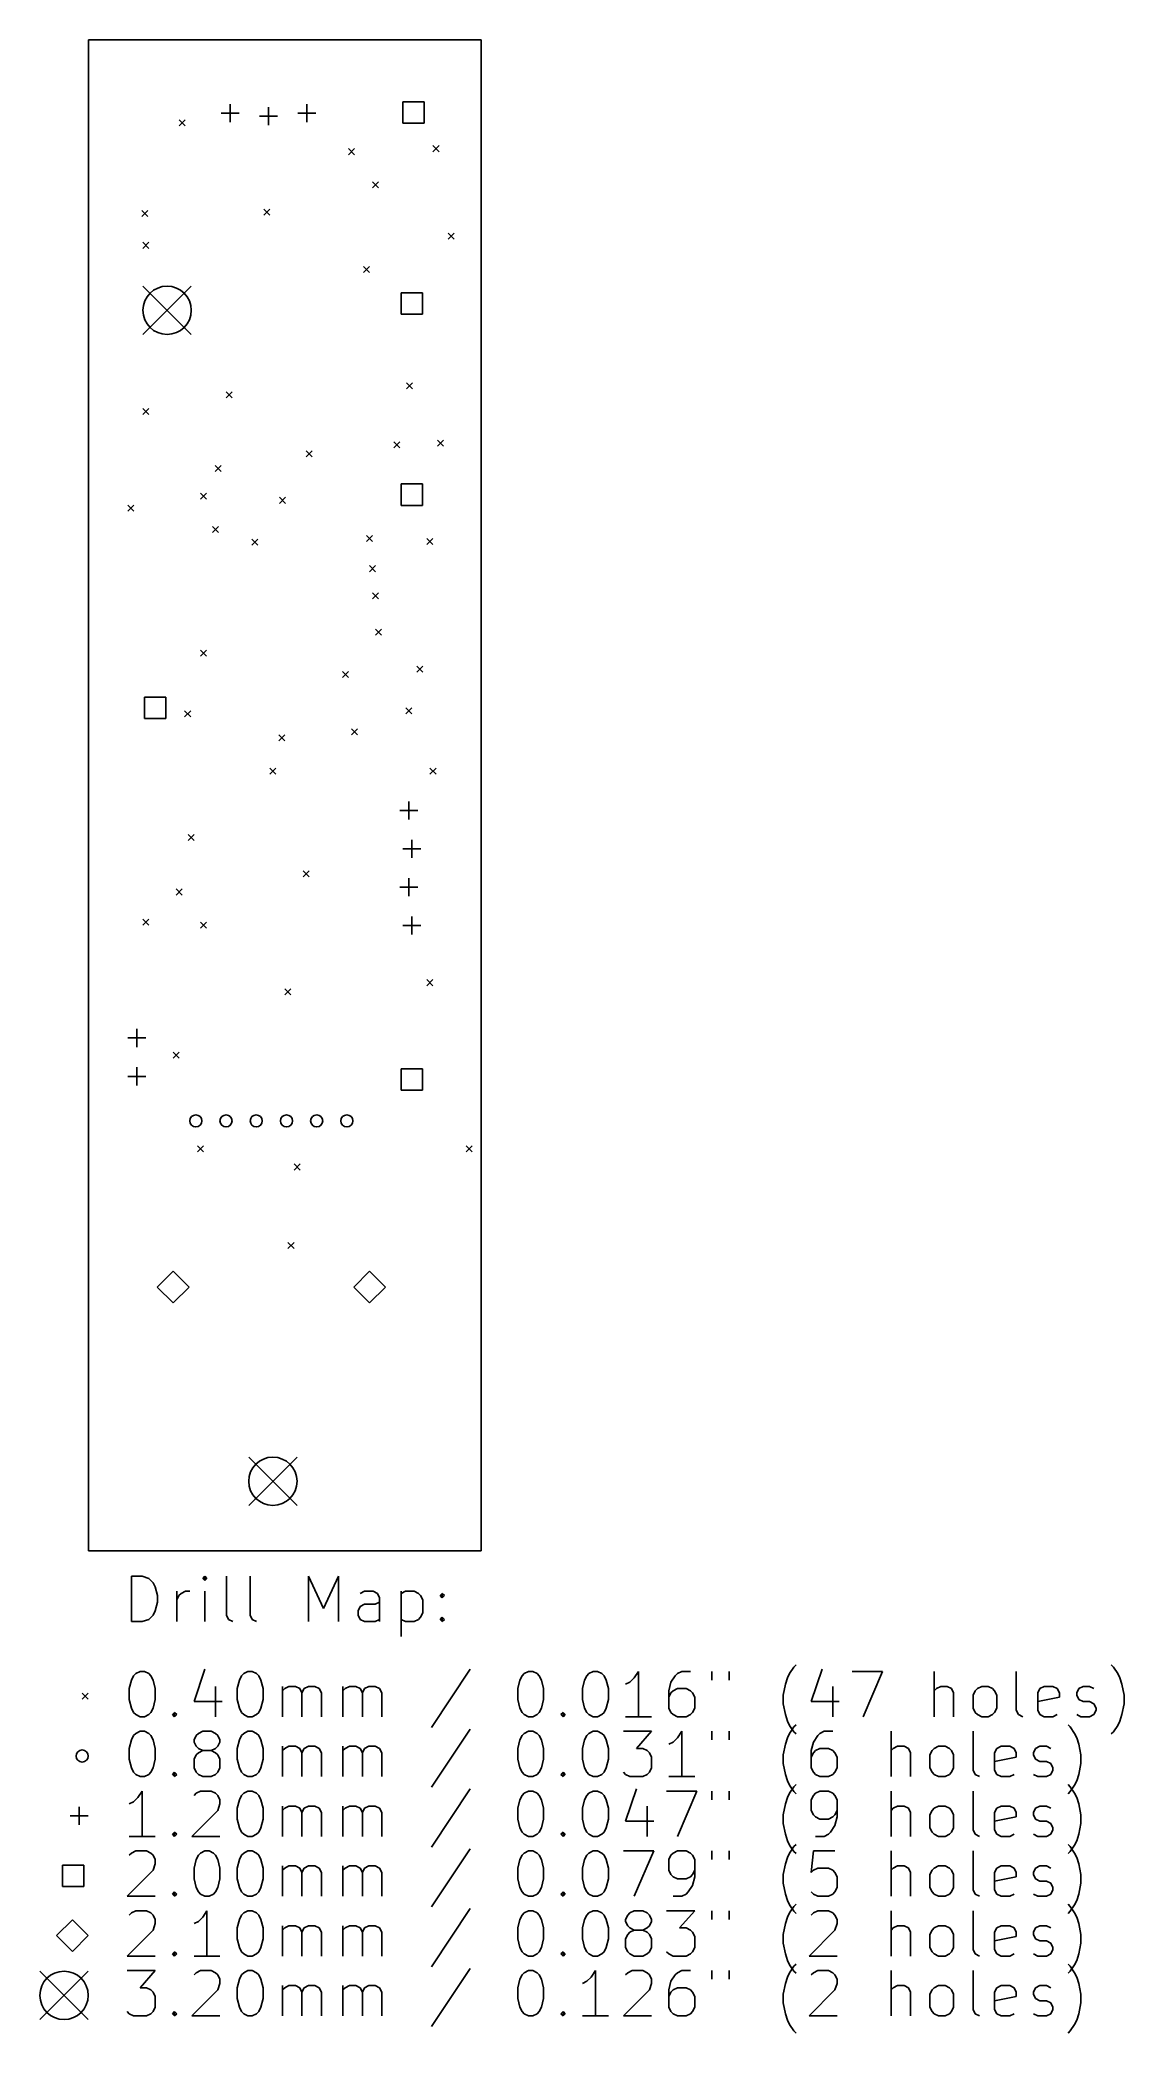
# Model space of a CAD drawing. Extents: x 1.63 to 4.46, y -7.25 to -2.05.
import ezdxf

# ---------------------------------------------------------------- set-up
doc = ezdxf.new("R2010")
doc.units = 0
doc.header["$MEASUREMENT"] = 0
doc.layers.add('BLACK', color=7, linetype='CONTINUOUS')

msp = doc.modelspace()

# ---------------------------------------------------------------- linework, layer by layer
at = {"layer": 'BLACK', "linetype": 'CONTINUOUS'}
for p, q in [((1.7574, -5.99031), (1.7574, -2.05331)), ((1.7574, -2.05331), (2.70228, -2.05331)), ((2.78102, -2.05331), (2.70228, -2.05331)), ((2.78102, -5.99031), (2.78102, -2.05331)), ((2.1263, -2.22063), (2.1263, -2.26787)), ((2.2263, -2.2285), (2.2263, -2.27575)), ((2.3263, -2.22063), (2.3263, -2.26787)), ((2.6317, -2.21444), (2.57602, -2.21444)), ((2.57602, -2.21444), (2.57602, -2.27012)), ((2.6317, -2.27012), (2.6317, -2.21444)), ((1.99362, -2.26148), (2.00937, -2.27722)), ((2.00937, -2.26148), (1.99362, -2.27722)), ((2.10268, -2.24425), (2.14992, -2.24425)), ((2.20268, -2.25213), (2.24992, -2.25213)), ((2.30268, -2.24425), (2.34992, -2.24425)), ((2.57602, -2.27012), (2.6317, -2.27012)), ((2.43457, -2.33677), (2.45031, -2.35252)), ((2.45031, -2.33677), (2.43457, -2.35252)), ((2.65504, -2.3289), (2.67079, -2.34465)), ((2.67079, -2.3289), (2.65504, -2.34465)), ((2.49756, -2.42339), (2.51331, -2.43913)), ((2.51331, -2.42339), (2.49756, -2.43913)), ((1.89618, -2.49819), (1.91193, -2.51394)), ((1.91193, -2.49819), (1.89618, -2.51394)), ((2.21409, -2.49425), (2.22984, -2.51)), ((2.22984, -2.49425), (2.21409, -2.51)), ((1.89913, -2.58087), (1.91488, -2.59661)), ((1.91488, -2.58087), (1.89913, -2.59661)), ((2.69441, -2.55724), (2.71016, -2.57299)), ((2.71016, -2.55724), (2.69441, -2.57299)), ((2.47394, -2.64386), (2.48969, -2.65961)), ((2.48969, -2.64386), (2.47394, -2.65961)), ((1.89913, -2.69504), (2.02512, -2.82102)), ((2.02512, -2.69504), (1.89913, -2.82102)), ((2.62776, -2.71248), (2.57208, -2.71248)), ((2.57208, -2.71248), (2.57208, -2.76815)), ((2.62776, -2.76815), (2.62776, -2.71248)), ((2.57208, -2.76815), (2.62776, -2.76815)), ((2.58614, -2.94701), (2.60189, -2.96276)), ((2.60189, -2.94701), (2.58614, -2.96276)), ((2.11567, -2.97004), (2.13142, -2.98579)), ((2.13142, -2.97004), (2.11567, -2.98579)), ((1.89913, -3.01394), (1.91488, -3.02969)), ((1.91488, -3.01394), (1.89913, -3.02969)), ((2.55268, -3.10055), (2.56843, -3.1163)), ((2.56843, -3.10055), (2.55268, -3.1163)), ((2.66685, -3.09661), (2.6826, -3.11236)), ((2.6826, -3.09661), (2.66685, -3.11236)), ((2.08764, -3.16208), (2.10339, -3.17783)), ((2.10339, -3.16208), (2.08764, -3.17783)), ((2.32433, -3.12417), (2.34008, -3.13992)), ((2.34008, -3.12417), (2.32433, -3.13992)), ((2.62776, -3.21051), (2.57208, -3.21051)), ((2.57208, -3.21051), (2.57208, -3.26619)), ((2.62776, -3.26619), (2.62776, -3.21051)), ((1.85976, -3.26591), (1.87551, -3.28165)), ((1.87551, -3.26591), (1.85976, -3.28165)), ((2.04874, -3.23441), (2.06449, -3.25016)), ((2.06449, -3.23441), (2.04874, -3.25016)), ((2.25479, -3.24524), (2.27054, -3.26098)), ((2.27054, -3.24524), (2.25479, -3.26098)), ((2.57208, -3.26619), (2.62776, -3.26619)), ((2.08024, -3.32102), (2.09598, -3.33677)), ((2.09598, -3.32102), (2.08024, -3.33677)), ((2.1826, -3.35449), (2.19835, -3.37024)), ((2.19835, -3.35449), (2.1826, -3.37024)), ((2.48181, -3.34465), (2.49756, -3.36039)), ((2.49756, -3.34465), (2.48181, -3.36039)), ((2.63929, -3.35252), (2.65504, -3.36827)), ((2.65504, -3.35252), (2.63929, -3.36827)), ((2.48969, -3.42339), (2.50543, -3.43913)), ((2.50543, -3.42339), (2.48969, -3.43913)), ((2.49756, -3.49425), (2.51331, -3.51)), ((2.51331, -3.49425), (2.49756, -3.51)), ((2.50543, -3.58874), (2.52118, -3.60449)), ((2.52118, -3.58874), (2.50543, -3.60449)), ((2.04874, -3.64386), (2.06449, -3.65961)), ((2.06449, -3.64386), (2.04874, -3.65961)), ((2.61272, -3.68526), (2.62846, -3.70101)), ((2.62846, -3.68526), (2.61272, -3.70101)), ((2.41882, -3.69898), (2.43457, -3.71472)), ((2.43457, -3.69898), (2.41882, -3.71472)), ((1.95847, -3.76563), (1.90279, -3.76563)), ((1.90279, -3.76563), (1.90279, -3.8213)), ((1.95847, -3.8213), (1.95847, -3.76563)), ((1.90279, -3.8213), (1.95847, -3.8213)), ((2.00782, -3.80189), (2.02357, -3.81764)), ((2.02357, -3.80189), (2.00782, -3.81764)), ((2.58417, -3.79346), (2.59992, -3.80921)), ((2.59992, -3.79346), (2.58417, -3.80921)), ((2.25346, -3.86433), (2.26921, -3.88008)), ((2.26921, -3.86433), (2.25346, -3.88008)), ((2.44244, -3.84858), (2.45819, -3.86433)), ((2.45819, -3.84858), (2.44244, -3.86433)), ((2.22984, -3.95094), (2.24559, -3.96669)), ((2.24559, -3.95094), (2.22984, -3.96669)), ((2.64717, -3.95094), (2.66291, -3.96669)), ((2.66291, -3.95094), (2.64717, -3.96669)), ((2.59205, -4.03756), (2.59205, -4.0848)), ((2.56843, -4.06118), (2.61567, -4.06118)), ((2.01724, -4.12417), (2.03299, -4.13992)), ((2.03299, -4.12417), (2.01724, -4.13992)), ((2.59992, -4.13756), (2.59992, -4.1848)), ((2.5763, -4.16118), (2.62354, -4.16118)), ((2.31646, -4.21866), (2.3322, -4.23441)), ((2.3322, -4.21866), (2.31646, -4.23441)), ((2.59205, -4.23756), (2.59205, -4.2848)), ((1.98575, -4.26591), (2.0015, -4.28165)), ((2.0015, -4.26591), (1.98575, -4.28165)), ((2.56843, -4.26118), (2.61567, -4.26118)), ((1.89913, -4.34465), (1.91488, -4.36039)), ((1.91488, -4.34465), (1.89913, -4.36039)), ((2.04874, -4.35252), (2.06449, -4.36827)), ((2.06449, -4.35252), (2.04874, -4.36827)), ((2.5763, -4.36118), (2.62354, -4.36118)), ((2.59992, -4.33756), (2.59992, -4.3848)), ((2.63929, -4.50213), (2.65504, -4.51787)), ((2.65504, -4.50213), (2.63929, -4.51787)), ((2.26921, -4.52575), (2.28496, -4.5415)), ((2.28496, -4.52575), (2.26921, -4.5415)), ((1.85976, -4.65409), (1.90701, -4.65409)), ((1.88339, -4.63047), (1.88339, -4.67772)), ((1.97787, -4.6911), (1.99362, -4.70685)), ((1.99362, -4.6911), (1.97787, -4.70685)), ((1.85976, -4.75409), (1.90701, -4.75409)), ((1.88339, -4.73047), (1.88339, -4.77772)), ((2.62776, -4.73413), (2.57208, -4.73413)), ((2.57208, -4.73413), (2.57208, -4.78981)), ((2.62776, -4.78981), (2.62776, -4.73413)), ((2.57208, -4.78981), (2.62776, -4.78981)), ((2.04087, -4.9352), (2.05661, -4.95094)), ((2.05661, -4.9352), (2.04087, -4.95094)), ((2.29283, -4.98244), (2.30858, -4.99819)), ((2.30858, -4.98244), (2.29283, -4.99819)), ((2.74165, -4.9352), (2.7574, -4.95094)), ((2.7574, -4.9352), (2.74165, -4.95094)), ((2.27709, -5.18717), (2.29283, -5.20291)), ((2.29283, -5.18717), (2.27709, -5.20291)), ((1.97787, -5.26197), (1.93654, -5.30331)), ((2.01921, -5.30331), (1.97787, -5.26197)), ((2.48969, -5.26197), (2.44835, -5.30331)), ((2.53102, -5.30331), (2.48969, -5.26197)), ((1.93654, -5.30331), (1.97787, -5.34465)), ((1.97787, -5.34465), (2.01921, -5.30331)), ((2.44835, -5.30331), (2.48969, -5.34465)), ((2.48969, -5.34465), (2.53102, -5.30331)), ((2.17472, -5.74622), (2.30071, -5.8722)), ((2.30071, -5.74622), (2.17472, -5.8722)), ((2.70228, -5.99031), (1.7574, -5.99031)), ((2.70228, -5.99031), (2.78102, -5.99031)), ((1.86918, -6.17465), (1.86918, -6.05654)), ((1.86918, -6.05654), (1.89731, -6.05654)), ((1.89731, -6.05654), (1.91418, -6.06217)), ((1.91418, -6.06217), (1.92543, -6.07341)), ((1.92543, -6.07341), (1.93105, -6.08466)), ((2.06041, -6.05654), (2.05479, -6.06217)), ((2.05479, -6.06217), (2.06041, -6.06779)), ((2.06603, -6.06217), (2.06041, -6.05654)), ((2.06041, -6.05654), (2.06041, -6.06779)), ((2.06041, -6.06779), (2.06603, -6.06217)), ((2.11665, -6.15778), (2.11665, -6.05654)), ((2.17852, -6.15778), (2.17852, -6.05654)), ((2.33038, -6.17465), (2.33038, -6.05654)), ((2.33038, -6.05654), (2.36975, -6.14091)), ((2.36975, -6.14091), (2.40912, -6.05654)), ((2.40912, -6.05654), (2.40912, -6.17465)), ((1.93105, -6.08466), (1.93668, -6.10716)), ((1.93668, -6.12403), (1.93105, -6.14653)), ((1.93668, -6.10716), (1.93668, -6.12403)), ((1.98729, -6.17465), (1.98729, -6.09591)), ((1.98729, -6.11841), (1.99292, -6.10716)), ((1.99292, -6.10716), (1.99854, -6.10154)), ((1.99854, -6.10154), (2.00979, -6.09591)), ((2.00979, -6.09591), (2.02104, -6.09591)), ((2.06041, -6.17465), (2.06041, -6.09591)), ((2.47661, -6.09591), (2.46536, -6.10154)), ((2.49911, -6.09591), (2.47661, -6.09591)), ((2.51035, -6.10154), (2.49911, -6.09591)), ((2.50473, -6.12966), (2.51598, -6.12403)), ((2.51598, -6.11278), (2.51035, -6.10154)), ((2.51598, -6.17465), (2.51598, -6.11278)), ((2.57222, -6.09591), (2.57222, -6.21402)), ((2.57222, -6.10154), (2.58347, -6.09591)), ((2.58347, -6.09591), (2.60597, -6.09591)), ((2.60597, -6.09591), (2.61722, -6.10154)), ((2.61722, -6.10154), (2.62284, -6.10716)), ((2.62284, -6.10716), (2.62846, -6.11841)), ((2.62846, -6.11841), (2.62846, -6.15215)), ((2.67346, -6.10716), (2.67908, -6.10154)), ((2.67908, -6.11278), (2.67346, -6.10716)), ((2.67908, -6.10154), (2.68471, -6.10716)), ((2.67908, -6.10154), (2.67908, -6.11278)), ((2.68471, -6.10716), (2.67908, -6.11278)), ((1.89731, -6.17465), (1.86918, -6.17465)), ((1.91418, -6.16903), (1.89731, -6.17465)), ((1.92543, -6.15778), (1.91418, -6.16903)), ((1.93105, -6.14653), (1.92543, -6.15778)), ((2.12228, -6.16903), (2.11665, -6.15778)), ((2.13353, -6.17465), (2.12228, -6.16903)), ((2.18415, -6.16903), (2.17852, -6.15778)), ((2.19539, -6.17465), (2.18415, -6.16903)), ((2.45974, -6.14653), (2.46536, -6.13528)), ((2.45974, -6.15778), (2.45974, -6.14653)), ((2.46536, -6.16903), (2.45974, -6.15778)), ((2.46536, -6.13528), (2.47661, -6.12966)), ((2.47661, -6.17465), (2.46536, -6.16903)), ((2.47661, -6.12966), (2.50473, -6.12966)), ((2.50473, -6.17465), (2.47661, -6.17465)), ((2.51598, -6.16903), (2.50473, -6.17465)), ((2.58347, -6.17465), (2.57222, -6.16903)), ((2.60597, -6.17465), (2.58347, -6.17465)), ((2.61722, -6.16903), (2.60597, -6.17465)), ((2.62284, -6.1634), (2.61722, -6.16903)), ((2.62846, -6.15215), (2.62284, -6.1634)), ((2.67346, -6.16903), (2.67908, -6.1634)), ((2.67908, -6.17465), (2.67346, -6.16903)), ((2.67908, -6.1634), (2.68471, -6.16903)), ((2.67908, -6.1634), (2.67908, -6.17465)), ((2.68471, -6.16903), (2.67908, -6.17465)), ((1.86356, -6.34957), (1.86918, -6.32707)), ((1.86918, -6.32707), (1.87481, -6.31582)), ((1.87481, -6.31582), (1.88043, -6.3102)), ((1.88043, -6.3102), (1.89168, -6.30457)), ((1.89168, -6.30457), (1.90293, -6.30457)), ((1.90293, -6.30457), (1.91418, -6.3102)), ((1.91418, -6.3102), (1.9198, -6.31582)), ((1.9198, -6.31582), (1.92543, -6.32707)), ((1.92543, -6.32707), (1.93105, -6.34957)), ((2.06041, -6.29895), (2.03229, -6.38331)), ((2.14477, -6.34957), (2.1504, -6.32707)), ((2.1504, -6.32707), (2.15602, -6.31582)), ((2.15602, -6.31582), (2.16165, -6.3102)), ((2.16165, -6.3102), (2.1729, -6.30457)), ((2.1729, -6.30457), (2.18415, -6.30457)), ((2.18415, -6.30457), (2.19539, -6.3102)), ((2.19539, -6.3102), (2.20102, -6.31582)), ((2.20102, -6.31582), (2.20664, -6.32707)), ((2.20664, -6.32707), (2.21227, -6.34957)), ((2.7522, -6.29895), (2.65096, -6.4508)), ((2.87593, -6.34957), (2.88156, -6.32707)), ((2.88156, -6.32707), (2.88718, -6.31582)), ((2.88718, -6.31582), (2.89281, -6.3102)), ((2.89281, -6.3102), (2.90406, -6.30457)), ((2.90406, -6.30457), (2.9153, -6.30457)), ((2.9153, -6.30457), (2.92655, -6.3102)), ((2.92655, -6.3102), (2.93218, -6.31582)), ((2.93218, -6.31582), (2.9378, -6.32707)), ((2.9378, -6.32707), (2.94343, -6.34957)), ((3.04466, -6.34957), (3.05029, -6.32707)), ((3.05029, -6.32707), (3.05591, -6.31582)), ((3.05591, -6.31582), (3.06154, -6.3102)), ((3.06154, -6.3102), (3.07278, -6.30457)), ((3.07278, -6.30457), (3.08403, -6.30457)), ((3.08403, -6.30457), (3.09528, -6.3102)), ((3.09528, -6.3102), (3.10091, -6.31582)), ((3.10091, -6.31582), (3.10653, -6.32707)), ((3.10653, -6.32707), (3.11215, -6.34957)), ((3.1684, -6.33269), (3.15715, -6.33832)), ((3.17965, -6.32145), (3.1684, -6.33269)), ((3.19089, -6.30457), (3.17965, -6.32145)), ((3.19089, -6.42268), (3.19089, -6.30457)), ((3.27526, -6.33269), (3.26963, -6.35519)), ((3.28651, -6.31582), (3.27526, -6.33269)), ((3.29213, -6.3102), (3.28651, -6.31582)), ((3.30338, -6.30457), (3.29213, -6.3102)), ((3.32588, -6.30457), (3.30338, -6.30457)), ((3.38212, -6.30457), (3.38212, -6.32707)), ((3.42711, -6.30457), (3.42711, -6.32707)), ((3.57335, -6.33832), (3.57897, -6.32145)), ((3.57897, -6.32145), (3.58459, -6.3102)), ((3.58459, -6.3102), (3.59584, -6.29332)), ((3.59584, -6.29332), (3.60147, -6.2877)), ((3.66896, -6.29895), (3.64084, -6.38331)), ((3.7477, -6.30457), (3.82644, -6.30457)), ((3.82644, -6.30457), (3.77582, -6.42268)), ((3.96142, -6.42268), (3.96142, -6.30457)), ((4.17515, -6.40581), (4.17515, -6.30457)), ((4.42824, -6.29332), (4.42262, -6.2877)), ((4.43949, -6.3102), (4.42824, -6.29332)), ((4.44511, -6.32145), (4.43949, -6.3102)), ((4.45074, -6.33832), (4.44511, -6.32145)), ((1.74067, -6.36138), (1.75642, -6.37713)), ((1.75642, -6.36138), (1.74067, -6.37713)), ((1.86356, -6.37769), (1.86356, -6.34957)), ((1.86918, -6.40019), (1.86356, -6.37769)), ((1.93105, -6.37769), (1.92543, -6.40019)), ((1.93105, -6.34957), (1.93105, -6.37769)), ((2.03229, -6.38331), (2.1054, -6.38331)), ((2.08853, -6.34394), (2.08853, -6.42268)), ((2.14477, -6.37769), (2.14477, -6.34957)), ((2.1504, -6.40019), (2.14477, -6.37769)), ((2.21227, -6.37769), (2.20664, -6.40019)), ((2.21227, -6.34957), (2.21227, -6.37769)), ((2.26289, -6.42268), (2.26289, -6.34394)), ((2.26289, -6.35519), (2.26851, -6.34957)), ((2.26851, -6.34957), (2.27976, -6.34394)), ((2.27976, -6.34394), (2.29663, -6.34394)), ((2.29663, -6.34394), (2.30788, -6.34957)), ((2.30788, -6.34957), (2.3135, -6.36082)), ((2.3135, -6.36082), (2.31913, -6.34957)), ((2.3135, -6.36082), (2.3135, -6.42268)), ((2.31913, -6.34957), (2.33038, -6.34394)), ((2.33038, -6.34394), (2.34725, -6.34394)), ((2.34725, -6.34394), (2.3585, -6.34957)), ((2.3585, -6.34957), (2.36412, -6.36082)), ((2.36412, -6.36082), (2.36412, -6.42268)), ((2.42037, -6.42268), (2.42037, -6.34394)), ((2.42037, -6.35519), (2.42599, -6.34957)), ((2.42599, -6.34957), (2.43724, -6.34394)), ((2.43724, -6.34394), (2.45411, -6.34394)), ((2.45411, -6.34394), (2.46536, -6.34957)), ((2.46536, -6.34957), (2.47098, -6.36082)), ((2.47098, -6.36082), (2.47661, -6.34957)), ((2.47098, -6.36082), (2.47098, -6.42268)), ((2.47661, -6.34957), (2.48786, -6.34394)), ((2.48786, -6.34394), (2.50473, -6.34394)), ((2.50473, -6.34394), (2.51598, -6.34957)), ((2.51598, -6.34957), (2.5216, -6.36082)), ((2.5216, -6.36082), (2.5216, -6.42268)), ((2.87593, -6.37769), (2.87593, -6.34957)), ((2.88156, -6.40019), (2.87593, -6.37769)), ((2.94343, -6.37769), (2.9378, -6.40019)), ((2.94343, -6.34957), (2.94343, -6.37769)), ((3.04466, -6.37769), (3.04466, -6.34957)), ((3.05029, -6.40019), (3.04466, -6.37769)), ((3.11215, -6.37769), (3.10653, -6.40019)), ((3.11215, -6.34957), (3.11215, -6.37769)), ((3.26963, -6.35519), (3.26963, -6.40019)), ((3.27526, -6.36082), (3.26963, -6.37206)), ((3.28088, -6.35519), (3.27526, -6.36082)), ((3.29213, -6.34957), (3.28088, -6.35519)), ((3.31463, -6.34957), (3.29213, -6.34957)), ((3.32588, -6.35519), (3.31463, -6.34957)), ((3.3315, -6.36082), (3.32588, -6.35519)), ((3.33713, -6.37206), (3.3315, -6.36082)), ((3.33713, -6.40019), (3.33713, -6.37206)), ((3.56772, -6.36644), (3.57335, -6.33832)), ((3.56772, -6.38894), (3.56772, -6.36644)), ((3.64084, -6.38331), (3.71395, -6.38331)), ((3.69708, -6.34394), (3.69708, -6.42268)), ((3.96705, -6.34957), (3.96142, -6.35519)), ((3.9783, -6.34394), (3.96705, -6.34957)), ((3.99517, -6.34394), (3.9783, -6.34394)), ((4.00642, -6.34957), (3.99517, -6.34394)), ((4.01204, -6.36082), (4.00642, -6.34957)), ((4.01204, -6.42268), (4.01204, -6.36082)), ((4.06266, -6.36644), (4.06828, -6.35519)), ((4.06266, -6.40019), (4.06266, -6.36644)), ((4.06828, -6.35519), (4.07391, -6.34957)), ((4.07391, -6.34957), (4.08516, -6.34394)), ((4.08516, -6.34394), (4.10203, -6.34394)), ((4.10203, -6.34394), (4.11328, -6.34957)), ((4.11328, -6.34957), (4.1189, -6.35519)), ((4.1189, -6.35519), (4.12453, -6.36644)), ((4.12453, -6.36644), (4.12453, -6.40019)), ((4.23139, -6.36082), (4.23701, -6.34957)), ((4.23139, -6.40581), (4.23139, -6.36082)), ((4.28763, -6.37206), (4.23139, -6.38331)), ((4.23701, -6.34957), (4.24826, -6.34394)), ((4.24826, -6.34394), (4.27076, -6.34394)), ((4.27076, -6.34394), (4.28201, -6.34957)), ((4.28201, -6.34957), (4.28763, -6.36082)), ((4.28763, -6.36082), (4.28763, -6.37206)), ((4.33263, -6.36082), (4.33825, -6.34957)), ((4.33263, -6.36644), (4.33263, -6.36082)), ((4.33825, -6.37769), (4.33263, -6.36644)), ((4.33825, -6.34957), (4.3495, -6.34394)), ((4.3495, -6.38331), (4.33825, -6.37769)), ((4.3495, -6.34394), (4.36637, -6.34394)), ((4.36637, -6.38331), (4.3495, -6.38331)), ((4.36637, -6.34394), (4.37762, -6.34957)), ((4.37762, -6.38894), (4.36637, -6.38331)), ((4.45636, -6.36644), (4.45074, -6.33832)), ((4.45636, -6.38894), (4.45636, -6.36644)), ((1.87481, -6.41143), (1.86918, -6.40019)), ((1.88043, -6.41706), (1.87481, -6.41143)), ((1.89168, -6.42268), (1.88043, -6.41706)), ((1.90293, -6.42268), (1.89168, -6.42268)), ((1.91418, -6.41706), (1.90293, -6.42268)), ((1.9198, -6.41143), (1.91418, -6.41706)), ((1.92543, -6.40019), (1.9198, -6.41143)), ((1.97605, -6.41706), (1.98167, -6.41143)), ((1.98167, -6.42268), (1.97605, -6.41706)), ((1.98167, -6.41143), (1.98729, -6.41706)), ((1.98167, -6.41143), (1.98167, -6.42268)), ((1.98729, -6.41706), (1.98167, -6.42268)), ((2.15602, -6.41143), (2.1504, -6.40019)), ((2.16165, -6.41706), (2.15602, -6.41143)), ((2.1729, -6.42268), (2.16165, -6.41706)), ((2.18415, -6.42268), (2.1729, -6.42268)), ((2.19539, -6.41706), (2.18415, -6.42268)), ((2.20102, -6.41143), (2.19539, -6.41706)), ((2.20664, -6.40019), (2.20102, -6.41143)), ((2.88718, -6.41143), (2.88156, -6.40019)), ((2.89281, -6.41706), (2.88718, -6.41143)), ((2.90406, -6.42268), (2.89281, -6.41706)), ((2.9153, -6.42268), (2.90406, -6.42268)), ((2.92655, -6.41706), (2.9153, -6.42268)), ((2.93218, -6.41143), (2.92655, -6.41706)), ((2.9378, -6.40019), (2.93218, -6.41143)), ((2.98842, -6.41706), (2.99404, -6.41143)), ((2.99404, -6.42268), (2.98842, -6.41706)), ((2.99404, -6.41143), (2.99967, -6.41706)), ((2.99404, -6.41143), (2.99404, -6.42268)), ((2.99967, -6.41706), (2.99404, -6.42268)), ((3.05591, -6.41143), (3.05029, -6.40019)), ((3.06154, -6.41706), (3.05591, -6.41143)), ((3.07278, -6.42268), (3.06154, -6.41706)), ((3.08403, -6.42268), (3.07278, -6.42268)), ((3.09528, -6.41706), (3.08403, -6.42268)), ((3.10091, -6.41143), (3.09528, -6.41706)), ((3.10653, -6.40019), (3.10091, -6.41143)), ((3.22464, -6.42268), (3.15715, -6.42268)), ((3.26963, -6.40019), (3.27526, -6.41143)), ((3.27526, -6.41143), (3.28088, -6.41706)), ((3.28088, -6.41706), (3.29213, -6.42268)), ((3.29213, -6.42268), (3.31463, -6.42268)), ((3.31463, -6.42268), (3.32588, -6.41706)), ((3.32588, -6.41706), (3.3315, -6.41143)), ((3.3315, -6.41143), (3.33713, -6.40019)), ((3.57335, -6.41706), (3.56772, -6.38894)), ((3.57897, -6.43393), (3.57335, -6.41706)), ((3.58459, -6.44518), (3.57897, -6.43393)), ((4.06828, -6.41143), (4.06266, -6.40019)), ((4.07391, -6.41706), (4.06828, -6.41143)), ((4.08516, -6.42268), (4.07391, -6.41706)), ((4.10203, -6.42268), (4.08516, -6.42268)), ((4.11328, -6.41706), (4.10203, -6.42268)), ((4.1189, -6.41143), (4.11328, -6.41706)), ((4.12453, -6.40019), (4.1189, -6.41143)), ((4.18077, -6.41706), (4.17515, -6.40581)), ((4.19202, -6.42268), (4.18077, -6.41706)), ((4.23701, -6.41706), (4.23139, -6.40581)), ((4.24826, -6.42268), (4.23701, -6.41706)), ((4.27076, -6.42268), (4.24826, -6.42268)), ((4.28201, -6.41706), (4.27076, -6.42268)), ((4.33263, -6.41706), (4.34388, -6.42268)), ((4.34388, -6.42268), (4.36637, -6.42268)), ((4.36637, -6.42268), (4.37762, -6.41706)), ((4.38325, -6.40019), (4.37762, -6.38894)), ((4.37762, -6.41706), (4.38325, -6.40581)), ((4.38325, -6.40581), (4.38325, -6.40019)), ((4.43949, -6.44518), (4.44511, -6.43393)), ((4.44511, -6.43393), (4.45074, -6.41706)), ((4.45074, -6.41706), (4.45636, -6.38894)), ((1.86356, -6.50547), (1.86918, -6.48298)), ((1.86918, -6.48298), (1.87481, -6.47173)), ((1.87481, -6.47173), (1.88043, -6.4661)), ((1.88043, -6.4661), (1.89168, -6.46048)), ((1.89168, -6.46048), (1.90293, -6.46048)), ((1.90293, -6.46048), (1.91418, -6.4661)), ((1.91418, -6.4661), (1.9198, -6.47173)), ((1.9198, -6.47173), (1.92543, -6.48298)), ((1.92543, -6.48298), (1.93105, -6.50547)), ((2.03229, -6.48298), (2.03791, -6.47173)), ((2.03229, -6.4886), (2.03229, -6.48298)), ((2.03791, -6.49985), (2.03229, -6.4886)), ((2.03791, -6.47173), (2.04354, -6.4661)), ((2.04354, -6.4661), (2.05479, -6.46048)), ((2.05479, -6.46048), (2.07728, -6.46048)), ((2.07728, -6.46048), (2.08853, -6.4661)), ((2.08853, -6.4661), (2.09416, -6.47173)), ((2.09416, -6.47173), (2.09978, -6.48298)), ((2.09978, -6.4886), (2.09416, -6.49985)), ((2.09978, -6.48298), (2.09978, -6.4886)), ((2.14477, -6.50547), (2.1504, -6.48298)), ((2.1504, -6.48298), (2.15602, -6.47173)), ((2.15602, -6.47173), (2.16165, -6.4661)), ((2.16165, -6.4661), (2.1729, -6.46048)), ((2.1729, -6.46048), (2.18415, -6.46048)), ((2.18415, -6.46048), (2.19539, -6.4661)), ((2.19539, -6.4661), (2.20102, -6.47173)), ((2.20102, -6.47173), (2.20664, -6.48298)), ((2.20664, -6.48298), (2.21227, -6.50547)), ((2.7522, -6.45485), (2.65096, -6.60671)), ((2.87593, -6.50547), (2.88156, -6.48298)), ((2.88156, -6.48298), (2.88718, -6.47173)), ((2.88718, -6.47173), (2.89281, -6.4661)), ((2.89281, -6.4661), (2.90406, -6.46048)), ((2.90406, -6.46048), (2.9153, -6.46048)), ((2.9153, -6.46048), (2.92655, -6.4661)), ((2.92655, -6.4661), (2.93218, -6.47173)), ((2.93218, -6.47173), (2.9378, -6.48298)), ((2.9378, -6.48298), (2.94343, -6.50547)), ((3.04466, -6.50547), (3.05029, -6.48298)), ((3.05029, -6.48298), (3.05591, -6.47173)), ((3.05591, -6.47173), (3.06154, -6.4661)), ((3.06154, -6.4661), (3.07278, -6.46048)), ((3.07278, -6.46048), (3.08403, -6.46048)), ((3.08403, -6.46048), (3.09528, -6.4661)), ((3.09528, -6.4661), (3.10091, -6.47173)), ((3.10091, -6.47173), (3.10653, -6.48298)), ((3.10653, -6.48298), (3.11215, -6.50547)), ((3.15152, -6.46048), (3.22464, -6.46048)), ((3.22464, -6.46048), (3.18527, -6.50547)), ((3.28088, -6.4886), (3.26963, -6.49422)), ((3.29213, -6.47735), (3.28088, -6.4886)), ((3.30338, -6.46048), (3.29213, -6.47735)), ((3.30338, -6.57859), (3.30338, -6.46048)), ((3.38212, -6.46048), (3.38212, -6.48298)), ((3.42711, -6.46048), (3.42711, -6.48298)), ((3.57335, -6.49422), (3.57897, -6.47735)), ((3.57897, -6.47735), (3.58459, -6.4661)), ((3.59584, -6.46205), (3.58459, -6.44518)), ((3.58459, -6.4661), (3.59584, -6.44923)), ((3.59584, -6.44923), (3.60147, -6.44361)), ((3.60147, -6.46768), (3.59584, -6.46205)), ((3.64646, -6.4886), (3.64084, -6.5111)), ((3.65771, -6.47173), (3.64646, -6.4886)), ((3.66334, -6.4661), (3.65771, -6.47173)), ((3.67458, -6.46048), (3.66334, -6.4661)), ((3.69708, -6.46048), (3.67458, -6.46048)), ((3.84894, -6.57859), (3.84894, -6.46048)), ((4.06266, -6.56172), (4.06266, -6.46048)), ((4.31575, -6.44923), (4.31013, -6.44361)), ((4.327, -6.4661), (4.31575, -6.44923)), ((4.33263, -6.47735), (4.327, -6.4661)), ((4.33825, -6.49422), (4.33263, -6.47735)), ((4.42262, -6.46768), (4.42824, -6.46205)), ((4.42824, -6.46205), (4.43949, -6.44518)), ((1.86356, -6.53359), (1.86356, -6.50547)), ((1.86918, -6.55609), (1.86356, -6.53359)), ((1.93105, -6.53359), (1.92543, -6.55609)), ((1.93105, -6.50547), (1.93105, -6.53359)), ((2.03791, -6.52235), (2.03229, -6.53359)), ((2.03229, -6.53359), (2.03229, -6.55609)), ((2.04354, -6.50547), (2.03791, -6.49985)), ((2.04354, -6.51672), (2.03791, -6.52235)), ((2.05479, -6.5111), (2.04354, -6.50547)), ((2.05479, -6.5111), (2.04354, -6.51672)), ((2.07728, -6.5111), (2.05479, -6.5111)), ((2.08853, -6.50547), (2.07728, -6.5111)), ((2.08853, -6.51672), (2.07728, -6.5111)), ((2.09416, -6.49985), (2.08853, -6.50547)), ((2.09416, -6.52235), (2.08853, -6.51672)), ((2.09978, -6.53359), (2.09416, -6.52235)), ((2.09978, -6.55609), (2.09978, -6.53359)), ((2.14477, -6.53359), (2.14477, -6.50547)), ((2.1504, -6.55609), (2.14477, -6.53359)), ((2.21227, -6.53359), (2.20664, -6.55609)), ((2.21227, -6.50547), (2.21227, -6.53359)), ((2.26289, -6.57859), (2.26289, -6.49985)), ((2.26289, -6.5111), (2.26851, -6.50547)), ((2.26851, -6.50547), (2.27976, -6.49985)), ((2.27976, -6.49985), (2.29663, -6.49985)), ((2.29663, -6.49985), (2.30788, -6.50547)), ((2.30788, -6.50547), (2.3135, -6.51672)), ((2.3135, -6.51672), (2.31913, -6.50547)), ((2.3135, -6.51672), (2.3135, -6.57859)), ((2.31913, -6.50547), (2.33038, -6.49985)), ((2.33038, -6.49985), (2.34725, -6.49985)), ((2.34725, -6.49985), (2.3585, -6.50547)), ((2.3585, -6.50547), (2.36412, -6.51672)), ((2.36412, -6.51672), (2.36412, -6.57859)), ((2.42037, -6.57859), (2.42037, -6.49985)), ((2.42037, -6.5111), (2.42599, -6.50547)), ((2.42599, -6.50547), (2.43724, -6.49985)), ((2.43724, -6.49985), (2.45411, -6.49985)), ((2.45411, -6.49985), (2.46536, -6.50547)), ((2.46536, -6.50547), (2.47098, -6.51672)), ((2.47098, -6.51672), (2.47661, -6.50547)), ((2.47098, -6.51672), (2.47098, -6.57859)), ((2.47661, -6.50547), (2.48786, -6.49985)), ((2.48786, -6.49985), (2.50473, -6.49985)), ((2.50473, -6.49985), (2.51598, -6.50547)), ((2.51598, -6.50547), (2.5216, -6.51672)), ((2.5216, -6.51672), (2.5216, -6.57859)), ((2.87593, -6.53359), (2.87593, -6.50547)), ((2.88156, -6.55609), (2.87593, -6.53359)), ((2.94343, -6.53359), (2.9378, -6.55609)), ((2.94343, -6.50547), (2.94343, -6.53359)), ((3.04466, -6.53359), (3.04466, -6.50547)), ((3.05029, -6.55609), (3.04466, -6.53359)), ((3.11215, -6.53359), (3.10653, -6.55609)), ((3.11215, -6.50547), (3.11215, -6.53359)), ((3.18527, -6.50547), (3.20214, -6.50547)), ((3.20214, -6.50547), (3.21339, -6.5111)), ((3.21339, -6.5111), (3.21902, -6.51672)), ((3.21902, -6.51672), (3.22464, -6.52797)), ((3.22464, -6.52797), (3.22464, -6.55609)), ((3.56772, -6.52235), (3.57335, -6.49422)), ((3.56772, -6.54484), (3.56772, -6.52235)), ((3.64084, -6.5111), (3.64084, -6.55609)), ((3.64646, -6.51672), (3.64084, -6.52797)), ((3.65209, -6.5111), (3.64646, -6.51672)), ((3.66334, -6.50547), (3.65209, -6.5111)), ((3.68583, -6.50547), (3.66334, -6.50547)), ((3.69708, -6.5111), (3.68583, -6.50547)), ((3.70271, -6.51672), (3.69708, -6.5111)), ((3.70833, -6.52797), (3.70271, -6.51672)), ((3.70833, -6.55609), (3.70833, -6.52797)), ((3.85456, -6.50547), (3.84894, -6.5111)), ((3.86581, -6.49985), (3.85456, -6.50547)), ((3.88268, -6.49985), (3.86581, -6.49985)), ((3.89393, -6.50547), (3.88268, -6.49985)), ((3.89956, -6.51672), (3.89393, -6.50547)), ((3.89956, -6.57859), (3.89956, -6.51672)), ((3.95017, -6.52235), (3.9558, -6.5111)), ((3.95017, -6.55609), (3.95017, -6.52235)), ((3.9558, -6.5111), (3.96142, -6.50547)), ((3.96142, -6.50547), (3.97267, -6.49985)), ((3.97267, -6.49985), (3.98954, -6.49985)), ((3.98954, -6.49985), (4.00079, -6.50547)), ((4.00079, -6.50547), (4.00642, -6.5111)), ((4.00642, -6.5111), (4.01204, -6.52235)), ((4.01204, -6.52235), (4.01204, -6.55609)), ((4.1189, -6.51672), (4.12453, -6.50547)), ((4.1189, -6.56172), (4.1189, -6.51672)), ((4.17515, -6.52797), (4.1189, -6.53922)), ((4.12453, -6.50547), (4.13578, -6.49985)), ((4.13578, -6.49985), (4.15827, -6.49985)), ((4.15827, -6.49985), (4.16952, -6.50547)), ((4.16952, -6.50547), (4.17515, -6.51672)), ((4.17515, -6.51672), (4.17515, -6.52797)), ((4.22014, -6.51672), (4.22576, -6.50547)), ((4.22014, -6.52235), (4.22014, -6.51672)), ((4.22576, -6.53359), (4.22014, -6.52235)), ((4.22576, -6.50547), (4.23701, -6.49985)), ((4.23701, -6.53922), (4.22576, -6.53359)), ((4.23701, -6.49985), (4.25389, -6.49985)), ((4.25389, -6.53922), (4.23701, -6.53922)), ((4.25389, -6.49985), (4.26513, -6.50547)), ((4.26513, -6.54484), (4.25389, -6.53922)), ((4.34388, -6.52235), (4.33825, -6.49422)), ((4.34388, -6.54484), (4.34388, -6.52235)), ((1.87481, -6.56734), (1.86918, -6.55609)), ((1.88043, -6.57296), (1.87481, -6.56734)), ((1.89168, -6.57859), (1.88043, -6.57296)), ((1.90293, -6.57859), (1.89168, -6.57859)), ((1.91418, -6.57296), (1.90293, -6.57859)), ((1.9198, -6.56734), (1.91418, -6.57296)), ((1.92543, -6.55609), (1.9198, -6.56734)), ((1.97605, -6.57296), (1.98167, -6.56734)), ((1.98167, -6.57859), (1.97605, -6.57296)), ((1.98167, -6.56734), (1.98729, -6.57296)), ((1.98167, -6.56734), (1.98167, -6.57859)), ((1.98729, -6.57296), (1.98167, -6.57859)), ((2.03229, -6.55609), (2.03791, -6.56734)), ((2.03791, -6.56734), (2.04354, -6.57296)), ((2.04354, -6.57296), (2.05479, -6.57859)), ((2.05479, -6.57859), (2.07728, -6.57859)), ((2.07728, -6.57859), (2.08853, -6.57296)), ((2.08853, -6.57296), (2.09416, -6.56734)), ((2.09416, -6.56734), (2.09978, -6.55609)), ((2.15602, -6.56734), (2.1504, -6.55609)), ((2.16165, -6.57296), (2.15602, -6.56734)), ((2.1729, -6.57859), (2.16165, -6.57296)), ((2.18415, -6.57859), (2.1729, -6.57859)), ((2.19539, -6.57296), (2.18415, -6.57859)), ((2.20102, -6.56734), (2.19539, -6.57296)), ((2.20664, -6.55609), (2.20102, -6.56734)), ((2.88718, -6.56734), (2.88156, -6.55609)), ((2.89281, -6.57296), (2.88718, -6.56734)), ((2.90406, -6.57859), (2.89281, -6.57296)), ((2.9153, -6.57859), (2.90406, -6.57859)), ((2.92655, -6.57296), (2.9153, -6.57859)), ((2.93218, -6.56734), (2.92655, -6.57296)), ((2.9378, -6.55609), (2.93218, -6.56734)), ((2.98842, -6.57296), (2.99404, -6.56734)), ((2.99404, -6.57859), (2.98842, -6.57296)), ((2.99404, -6.56734), (2.99967, -6.57296)), ((2.99404, -6.56734), (2.99404, -6.57859)), ((2.99967, -6.57296), (2.99404, -6.57859)), ((3.05591, -6.56734), (3.05029, -6.55609)), ((3.06154, -6.57296), (3.05591, -6.56734)), ((3.07278, -6.57859), (3.06154, -6.57296)), ((3.08403, -6.57859), (3.07278, -6.57859)), ((3.09528, -6.57296), (3.08403, -6.57859)), ((3.10091, -6.56734), (3.09528, -6.57296)), ((3.10653, -6.55609), (3.10091, -6.56734)), ((3.15715, -6.57296), (3.15152, -6.56734)), ((3.1684, -6.57859), (3.15715, -6.57296)), ((3.20214, -6.57859), (3.1684, -6.57859)), ((3.21339, -6.57296), (3.20214, -6.57859)), ((3.21902, -6.56734), (3.21339, -6.57296)), ((3.22464, -6.55609), (3.21902, -6.56734)), ((3.33713, -6.57859), (3.26963, -6.57859)), ((3.57335, -6.57296), (3.56772, -6.54484)), ((3.57897, -6.58984), (3.57335, -6.57296)), ((3.58459, -6.60109), (3.57897, -6.58984)), ((3.64084, -6.55609), (3.64646, -6.56734)), ((3.64646, -6.56734), (3.65209, -6.57296)), ((3.65209, -6.57296), (3.66334, -6.57859)), ((3.66334, -6.57859), (3.68583, -6.57859)), ((3.68583, -6.57859), (3.69708, -6.57296)), ((3.69708, -6.57296), (3.70271, -6.56734)), ((3.70271, -6.56734), (3.70833, -6.55609)), ((3.9558, -6.56734), (3.95017, -6.55609)), ((3.96142, -6.57296), (3.9558, -6.56734)), ((3.97267, -6.57859), (3.96142, -6.57296)), ((3.98954, -6.57859), (3.97267, -6.57859)), ((4.00079, -6.57296), (3.98954, -6.57859)), ((4.00642, -6.56734), (4.00079, -6.57296)), ((4.01204, -6.55609), (4.00642, -6.56734)), ((4.06828, -6.57296), (4.06266, -6.56172)), ((4.07953, -6.57859), (4.06828, -6.57296)), ((4.12453, -6.57296), (4.1189, -6.56172)), ((4.13578, -6.57859), (4.12453, -6.57296)), ((4.15827, -6.57859), (4.13578, -6.57859)), ((4.16952, -6.57296), (4.15827, -6.57859)), ((4.22014, -6.57296), (4.23139, -6.57859)), ((4.23139, -6.57859), (4.25389, -6.57859)), ((4.25389, -6.57859), (4.26513, -6.57296)), ((4.27076, -6.55609), (4.26513, -6.54484)), ((4.26513, -6.57296), (4.27076, -6.56172)), ((4.27076, -6.56172), (4.27076, -6.55609)), ((4.327, -6.60109), (4.33263, -6.58984)), ((4.33263, -6.58984), (4.33825, -6.57296)), ((4.33825, -6.57296), (4.34388, -6.54484)), ((1.87481, -6.64451), (1.86356, -6.65013)), ((1.88606, -6.63326), (1.87481, -6.64451)), ((1.89731, -6.61638), (1.88606, -6.63326)), ((1.89731, -6.73449), (1.89731, -6.61638)), ((2.03229, -6.62763), (2.03791, -6.62201)), ((2.03791, -6.62201), (2.04916, -6.61638)), ((2.04916, -6.61638), (2.07728, -6.61638)), ((2.07728, -6.61638), (2.08853, -6.62201)), ((2.08853, -6.62201), (2.09416, -6.62763)), ((2.09416, -6.62763), (2.09978, -6.63888)), ((2.09978, -6.63888), (2.09978, -6.65013)), ((2.14477, -6.66138), (2.1504, -6.63888)), ((2.1504, -6.63888), (2.15602, -6.62763)), ((2.15602, -6.62763), (2.16165, -6.62201)), ((2.16165, -6.62201), (2.1729, -6.61638)), ((2.1729, -6.61638), (2.18415, -6.61638)), ((2.18415, -6.61638), (2.19539, -6.62201)), ((2.19539, -6.62201), (2.20102, -6.62763)), ((2.20102, -6.62763), (2.20664, -6.63888)), ((2.20664, -6.63888), (2.21227, -6.66138)), ((2.7522, -6.61076), (2.65096, -6.76262)), ((2.87593, -6.66138), (2.88156, -6.63888)), ((2.88156, -6.63888), (2.88718, -6.62763)), ((2.88718, -6.62763), (2.89281, -6.62201)), ((2.89281, -6.62201), (2.90406, -6.61638)), ((2.90406, -6.61638), (2.9153, -6.61638)), ((2.9153, -6.61638), (2.92655, -6.62201)), ((2.92655, -6.62201), (2.93218, -6.62763)), ((2.93218, -6.62763), (2.9378, -6.63888)), ((2.9378, -6.63888), (2.94343, -6.66138)), ((3.04466, -6.66138), (3.05029, -6.63888)), ((3.05029, -6.63888), (3.05591, -6.62763)), ((3.05591, -6.62763), (3.06154, -6.62201)), ((3.06154, -6.62201), (3.07278, -6.61638)), ((3.07278, -6.61638), (3.08403, -6.61638)), ((3.08403, -6.61638), (3.09528, -6.62201)), ((3.09528, -6.62201), (3.10091, -6.62763)), ((3.10091, -6.62763), (3.10653, -6.63888)), ((3.10653, -6.63888), (3.11215, -6.66138)), ((3.18527, -6.61076), (3.15715, -6.69512)), ((3.26401, -6.61638), (3.34275, -6.61638)), ((3.34275, -6.61638), (3.29213, -6.73449)), ((3.38212, -6.61638), (3.38212, -6.63888)), ((3.42711, -6.61638), (3.42711, -6.63888)), ((3.57335, -6.65013), (3.57897, -6.63326)), ((3.57897, -6.63326), (3.58459, -6.62201)), ((3.59584, -6.61796), (3.58459, -6.60109)), ((3.58459, -6.62201), (3.59584, -6.60513)), ((3.59584, -6.60513), (3.60147, -6.59951)), ((3.60147, -6.62358), (3.59584, -6.61796)), ((3.64646, -6.62763), (3.64084, -6.63888)), ((3.64084, -6.63888), (3.64084, -6.667)), ((3.65209, -6.62201), (3.64646, -6.62763)), ((3.66334, -6.61638), (3.65209, -6.62201)), ((3.68583, -6.61638), (3.66334, -6.61638)), ((3.69708, -6.62201), (3.68583, -6.61638)), ((3.70271, -6.62763), (3.69708, -6.62201)), ((3.70833, -6.63888), (3.70271, -6.62763)), ((3.70833, -6.68388), (3.70833, -6.63888)), ((3.84894, -6.73449), (3.84894, -6.61638)), ((4.06266, -6.71762), (4.06266, -6.61638)), ((4.31575, -6.60513), (4.31013, -6.59951)), ((4.31013, -6.62358), (4.31575, -6.61796)), ((4.31575, -6.61796), (4.327, -6.60109)), ((4.327, -6.62201), (4.31575, -6.60513)), ((4.33263, -6.63326), (4.327, -6.62201)), ((4.33825, -6.65013), (4.33263, -6.63326)), ((1.70917, -6.68106), (1.75642, -6.68106)), ((1.7328, -6.65744), (1.7328, -6.70469)), ((2.09416, -6.667), (2.02666, -6.73449)), ((2.09978, -6.65013), (2.09416, -6.667)), ((2.14477, -6.6895), (2.14477, -6.66138)), ((2.1504, -6.712), (2.14477, -6.6895)), ((2.21227, -6.6895), (2.20664, -6.712)), ((2.21227, -6.66138), (2.21227, -6.6895)), ((2.26289, -6.73449), (2.26289, -6.65575)), ((2.26289, -6.667), (2.26851, -6.66138)), ((2.26851, -6.66138), (2.27976, -6.65575)), ((2.27976, -6.65575), (2.29663, -6.65575)), ((2.29663, -6.65575), (2.30788, -6.66138)), ((2.30788, -6.66138), (2.3135, -6.67263)), ((2.3135, -6.67263), (2.31913, -6.66138)), ((2.3135, -6.67263), (2.3135, -6.73449)), ((2.31913, -6.66138), (2.33038, -6.65575)), ((2.33038, -6.65575), (2.34725, -6.65575)), ((2.34725, -6.65575), (2.3585, -6.66138)), ((2.3585, -6.66138), (2.36412, -6.67263)), ((2.36412, -6.67263), (2.36412, -6.73449)), ((2.42037, -6.73449), (2.42037, -6.65575)), ((2.42037, -6.667), (2.42599, -6.66138)), ((2.42599, -6.66138), (2.43724, -6.65575)), ((2.43724, -6.65575), (2.45411, -6.65575)), ((2.45411, -6.65575), (2.46536, -6.66138)), ((2.46536, -6.66138), (2.47098, -6.67263)), ((2.47098, -6.67263), (2.47661, -6.66138)), ((2.47098, -6.67263), (2.47098, -6.73449)), ((2.47661, -6.66138), (2.48786, -6.65575)), ((2.48786, -6.65575), (2.50473, -6.65575)), ((2.50473, -6.65575), (2.51598, -6.66138)), ((2.51598, -6.66138), (2.5216, -6.67263)), ((2.5216, -6.67263), (2.5216, -6.73449)), ((2.87593, -6.6895), (2.87593, -6.66138)), ((2.88156, -6.712), (2.87593, -6.6895)), ((2.94343, -6.6895), (2.9378, -6.712)), ((2.94343, -6.66138), (2.94343, -6.6895)), ((3.04466, -6.6895), (3.04466, -6.66138)), ((3.05029, -6.712), (3.04466, -6.6895)), ((3.11215, -6.6895), (3.10653, -6.712)), ((3.11215, -6.66138), (3.11215, -6.6895)), ((3.15715, -6.69512), (3.23026, -6.69512)), ((3.21339, -6.65575), (3.21339, -6.73449)), ((3.56772, -6.67825), (3.57335, -6.65013)), ((3.56772, -6.70075), (3.56772, -6.67825)), ((3.64084, -6.667), (3.64646, -6.67825)), ((3.64646, -6.67825), (3.65209, -6.68388)), ((3.65209, -6.68388), (3.66334, -6.6895)), ((3.66334, -6.6895), (3.68583, -6.6895)), ((3.68583, -6.6895), (3.69708, -6.68388)), ((3.69708, -6.68388), (3.70271, -6.67825)), ((3.70271, -6.67825), (3.70833, -6.667)), ((3.70271, -6.70637), (3.70833, -6.68388)), ((3.85456, -6.66138), (3.84894, -6.667)), ((3.86581, -6.65575), (3.85456, -6.66138)), ((3.88268, -6.65575), (3.86581, -6.65575)), ((3.89393, -6.66138), (3.88268, -6.65575)), ((3.89956, -6.67263), (3.89393, -6.66138)), ((3.89956, -6.73449), (3.89956, -6.67263)), ((3.95017, -6.67825), (3.9558, -6.667)), ((3.95017, -6.712), (3.95017, -6.67825)), ((3.9558, -6.667), (3.96142, -6.66138)), ((3.96142, -6.66138), (3.97267, -6.65575)), ((3.97267, -6.65575), (3.98954, -6.65575)), ((3.98954, -6.65575), (4.00079, -6.66138)), ((4.00079, -6.66138), (4.00642, -6.667)), ((4.00642, -6.667), (4.01204, -6.67825)), ((4.01204, -6.67825), (4.01204, -6.712)), ((4.1189, -6.67263), (4.12453, -6.66138)), ((4.1189, -6.71762), (4.1189, -6.67263)), ((4.17515, -6.68388), (4.1189, -6.69512)), ((4.12453, -6.66138), (4.13578, -6.65575)), ((4.13578, -6.65575), (4.15827, -6.65575)), ((4.15827, -6.65575), (4.16952, -6.66138)), ((4.16952, -6.66138), (4.17515, -6.67263)), ((4.17515, -6.67263), (4.17515, -6.68388)), ((4.22014, -6.67263), (4.22576, -6.66138)), ((4.22014, -6.67825), (4.22014, -6.67263)), ((4.22576, -6.6895), (4.22014, -6.67825)), ((4.22576, -6.66138), (4.23701, -6.65575)), ((4.23701, -6.69512), (4.22576, -6.6895)), ((4.23701, -6.65575), (4.25389, -6.65575)), ((4.25389, -6.69512), (4.23701, -6.69512)), ((4.25389, -6.65575), (4.26513, -6.66138)), ((4.26513, -6.70075), (4.25389, -6.69512)), ((4.34388, -6.67825), (4.33825, -6.65013)), ((4.34388, -6.70075), (4.34388, -6.67825)), ((1.93105, -6.73449), (1.86356, -6.73449)), ((1.97605, -6.72887), (1.98167, -6.72325)), ((1.98167, -6.73449), (1.97605, -6.72887)), ((1.98167, -6.72325), (1.98729, -6.72887)), ((1.98167, -6.72325), (1.98167, -6.73449)), ((1.98729, -6.72887), (1.98167, -6.73449)), ((2.02666, -6.73449), (2.09978, -6.73449)), ((2.15602, -6.72325), (2.1504, -6.712)), ((2.16165, -6.72887), (2.15602, -6.72325)), ((2.1729, -6.73449), (2.16165, -6.72887)), ((2.18415, -6.73449), (2.1729, -6.73449)), ((2.19539, -6.72887), (2.18415, -6.73449)), ((2.20102, -6.72325), (2.19539, -6.72887)), ((2.20664, -6.712), (2.20102, -6.72325)), ((2.88718, -6.72325), (2.88156, -6.712)), ((2.89281, -6.72887), (2.88718, -6.72325)), ((2.90406, -6.73449), (2.89281, -6.72887)), ((2.9153, -6.73449), (2.90406, -6.73449)), ((2.92655, -6.72887), (2.9153, -6.73449)), ((2.93218, -6.72325), (2.92655, -6.72887)), ((2.9378, -6.712), (2.93218, -6.72325)), ((2.98842, -6.72887), (2.99404, -6.72325)), ((2.99404, -6.73449), (2.98842, -6.72887)), ((2.99404, -6.72325), (2.99967, -6.72887)), ((2.99404, -6.72325), (2.99404, -6.73449)), ((2.99967, -6.72887), (2.99404, -6.73449)), ((3.05591, -6.72325), (3.05029, -6.712)), ((3.06154, -6.72887), (3.05591, -6.72325)), ((3.07278, -6.73449), (3.06154, -6.72887)), ((3.08403, -6.73449), (3.07278, -6.73449)), ((3.09528, -6.72887), (3.08403, -6.73449)), ((3.10091, -6.72325), (3.09528, -6.72887)), ((3.10653, -6.712), (3.10091, -6.72325)), ((3.57335, -6.72887), (3.56772, -6.70075)), ((3.57897, -6.74574), (3.57335, -6.72887)), ((3.58459, -6.75699), (3.57897, -6.74574)), ((3.65209, -6.73449), (3.67458, -6.73449)), ((3.67458, -6.73449), (3.68583, -6.72887)), ((3.68583, -6.72887), (3.69146, -6.72325)), ((3.69146, -6.72325), (3.70271, -6.70637)), ((3.9558, -6.72325), (3.95017, -6.712)), ((3.96142, -6.72887), (3.9558, -6.72325)), ((3.97267, -6.73449), (3.96142, -6.72887)), ((3.98954, -6.73449), (3.97267, -6.73449)), ((4.00079, -6.72887), (3.98954, -6.73449)), ((4.00642, -6.72325), (4.00079, -6.72887)), ((4.01204, -6.712), (4.00642, -6.72325)), ((4.06828, -6.72887), (4.06266, -6.71762)), ((4.07953, -6.73449), (4.06828, -6.72887)), ((4.12453, -6.72887), (4.1189, -6.71762)), ((4.13578, -6.73449), (4.12453, -6.72887)), ((4.15827, -6.73449), (4.13578, -6.73449)), ((4.16952, -6.72887), (4.15827, -6.73449)), ((4.22014, -6.72887), (4.23139, -6.73449)), ((4.23139, -6.73449), (4.25389, -6.73449)), ((4.25389, -6.73449), (4.26513, -6.72887)), ((4.27076, -6.712), (4.26513, -6.70075)), ((4.26513, -6.72887), (4.27076, -6.71762)), ((4.27076, -6.71762), (4.27076, -6.712)), ((4.327, -6.75699), (4.33263, -6.74574)), ((4.33263, -6.74574), (4.33825, -6.72887)), ((4.33825, -6.72887), (4.34388, -6.70075)), ((1.86356, -6.78354), (1.86918, -6.77791)), ((1.86918, -6.77791), (1.88043, -6.77229)), ((1.88043, -6.77229), (1.90855, -6.77229)), ((1.90855, -6.77229), (1.9198, -6.77791)), ((1.9198, -6.77791), (1.92543, -6.78354)), ((1.92543, -6.78354), (1.93105, -6.79479)), ((1.93105, -6.79479), (1.93105, -6.80603)), ((2.03229, -6.81728), (2.03791, -6.79479)), ((2.03791, -6.79479), (2.04354, -6.78354)), ((2.04354, -6.78354), (2.04916, -6.77791)), ((2.04916, -6.77791), (2.06041, -6.77229)), ((2.06041, -6.77229), (2.07166, -6.77229)), ((2.07166, -6.77229), (2.08291, -6.77791)), ((2.08291, -6.77791), (2.08853, -6.78354)), ((2.08853, -6.78354), (2.09416, -6.79479)), ((2.09416, -6.79479), (2.09978, -6.81728)), ((2.14477, -6.81728), (2.1504, -6.79479)), ((2.1504, -6.79479), (2.15602, -6.78354)), ((2.15602, -6.78354), (2.16165, -6.77791)), ((2.16165, -6.77791), (2.1729, -6.77229)), ((2.1729, -6.77229), (2.18415, -6.77229)), ((2.18415, -6.77229), (2.19539, -6.77791)), ((2.19539, -6.77791), (2.20102, -6.78354)), ((2.20102, -6.78354), (2.20664, -6.79479)), ((2.20664, -6.79479), (2.21227, -6.81728)), ((2.7522, -6.76666), (2.65096, -6.91852)), ((2.87593, -6.81728), (2.88156, -6.79479)), ((2.88156, -6.79479), (2.88718, -6.78354)), ((2.88718, -6.78354), (2.89281, -6.77791)), ((2.89281, -6.77791), (2.90406, -6.77229)), ((2.90406, -6.77229), (2.9153, -6.77229)), ((2.9153, -6.77229), (2.92655, -6.77791)), ((2.92655, -6.77791), (2.93218, -6.78354)), ((2.93218, -6.78354), (2.9378, -6.79479)), ((2.9378, -6.79479), (2.94343, -6.81728)), ((3.04466, -6.81728), (3.05029, -6.79479)), ((3.05029, -6.79479), (3.05591, -6.78354)), ((3.05591, -6.78354), (3.06154, -6.77791)), ((3.06154, -6.77791), (3.07278, -6.77229)), ((3.07278, -6.77229), (3.08403, -6.77229)), ((3.08403, -6.77229), (3.09528, -6.77791)), ((3.09528, -6.77791), (3.10091, -6.78354)), ((3.10091, -6.78354), (3.10653, -6.79479)), ((3.10653, -6.79479), (3.11215, -6.81728)), ((3.15152, -6.77229), (3.23026, -6.77229)), ((3.23026, -6.77229), (3.17965, -6.8904)), ((3.27526, -6.78354), (3.26963, -6.79479)), ((3.26963, -6.79479), (3.26963, -6.82291)), ((3.28088, -6.77791), (3.27526, -6.78354)), ((3.29213, -6.77229), (3.28088, -6.77791)), ((3.31463, -6.77229), (3.29213, -6.77229)), ((3.32588, -6.77791), (3.31463, -6.77229)), ((3.3315, -6.78354), (3.32588, -6.77791)), ((3.33713, -6.79479), (3.3315, -6.78354)), ((3.33713, -6.83978), (3.33713, -6.79479)), ((3.38212, -6.77229), (3.38212, -6.79479)), ((3.42711, -6.77229), (3.42711, -6.79479)), ((3.57335, -6.80603), (3.57897, -6.78916)), ((3.57897, -6.78916), (3.58459, -6.77791)), ((3.59584, -6.77386), (3.58459, -6.75699)), ((3.58459, -6.77791), (3.59584, -6.76104)), ((3.59584, -6.76104), (3.60147, -6.75542)), ((3.60147, -6.77949), (3.59584, -6.77386)), ((3.64646, -6.77229), (3.64084, -6.82853)), ((3.70271, -6.77229), (3.64646, -6.77229)), ((3.84894, -6.8904), (3.84894, -6.77229)), ((4.06266, -6.87353), (4.06266, -6.77229)), ((4.31575, -6.76104), (4.31013, -6.75542)), ((4.31013, -6.77949), (4.31575, -6.77386)), ((4.31575, -6.77386), (4.327, -6.75699)), ((4.327, -6.77791), (4.31575, -6.76104)), ((4.33263, -6.78916), (4.327, -6.77791)), ((4.33825, -6.80603), (4.33263, -6.78916)), ((1.74489, -6.80913), (1.68921, -6.80913)), ((1.68921, -6.80913), (1.68921, -6.86481)), ((1.74489, -6.86481), (1.74489, -6.80913)), ((1.92543, -6.82291), (1.85794, -6.8904)), ((1.93105, -6.80603), (1.92543, -6.82291)), ((2.03229, -6.8454), (2.03229, -6.81728)), ((2.03791, -6.8679), (2.03229, -6.8454)), ((2.09978, -6.8454), (2.09416, -6.8679)), ((2.09978, -6.81728), (2.09978, -6.8454)), ((2.14477, -6.8454), (2.14477, -6.81728)), ((2.1504, -6.8679), (2.14477, -6.8454)), ((2.21227, -6.8454), (2.20664, -6.8679)), ((2.21227, -6.81728), (2.21227, -6.8454)), ((2.26289, -6.8904), (2.26289, -6.81166)), ((2.26289, -6.82291), (2.26851, -6.81728)), ((2.26851, -6.81728), (2.27976, -6.81166)), ((2.27976, -6.81166), (2.29663, -6.81166)), ((2.29663, -6.81166), (2.30788, -6.81728)), ((2.30788, -6.81728), (2.3135, -6.82853)), ((2.3135, -6.82853), (2.31913, -6.81728)), ((2.3135, -6.82853), (2.3135, -6.8904)), ((2.31913, -6.81728), (2.33038, -6.81166)), ((2.33038, -6.81166), (2.34725, -6.81166)), ((2.34725, -6.81166), (2.3585, -6.81728)), ((2.3585, -6.81728), (2.36412, -6.82853)), ((2.36412, -6.82853), (2.36412, -6.8904)), ((2.42037, -6.8904), (2.42037, -6.81166)), ((2.42037, -6.82291), (2.42599, -6.81728)), ((2.42599, -6.81728), (2.43724, -6.81166)), ((2.43724, -6.81166), (2.45411, -6.81166)), ((2.45411, -6.81166), (2.46536, -6.81728)), ((2.46536, -6.81728), (2.47098, -6.82853)), ((2.47098, -6.82853), (2.47661, -6.81728)), ((2.47098, -6.82853), (2.47098, -6.8904)), ((2.47661, -6.81728), (2.48786, -6.81166)), ((2.48786, -6.81166), (2.50473, -6.81166)), ((2.50473, -6.81166), (2.51598, -6.81728)), ((2.51598, -6.81728), (2.5216, -6.82853)), ((2.5216, -6.82853), (2.5216, -6.8904)), ((2.87593, -6.8454), (2.87593, -6.81728)), ((2.88156, -6.8679), (2.87593, -6.8454)), ((2.94343, -6.8454), (2.9378, -6.8679)), ((2.94343, -6.81728), (2.94343, -6.8454)), ((3.04466, -6.8454), (3.04466, -6.81728)), ((3.05029, -6.8679), (3.04466, -6.8454)), ((3.11215, -6.8454), (3.10653, -6.8679)), ((3.11215, -6.81728), (3.11215, -6.8454)), ((3.26963, -6.82291), (3.27526, -6.83416)), ((3.27526, -6.83416), (3.28088, -6.83978)), ((3.28088, -6.83978), (3.29213, -6.8454)), ((3.29213, -6.8454), (3.31463, -6.8454)), ((3.31463, -6.8454), (3.32588, -6.83978)), ((3.32588, -6.83978), (3.3315, -6.83416)), ((3.3315, -6.83416), (3.33713, -6.82291)), ((3.3315, -6.86228), (3.33713, -6.83978)), ((3.56772, -6.83416), (3.57335, -6.80603)), ((3.56772, -6.85665), (3.56772, -6.83416)), ((3.64084, -6.82853), (3.64646, -6.82291)), ((3.64646, -6.82291), (3.65771, -6.81728)), ((3.65771, -6.81728), (3.68583, -6.81728)), ((3.68583, -6.81728), (3.69708, -6.82291)), ((3.69708, -6.82291), (3.70271, -6.82853)), ((3.70271, -6.82853), (3.70833, -6.83978)), ((3.70833, -6.83978), (3.70833, -6.8679)), ((3.85456, -6.81728), (3.84894, -6.82291)), ((3.86581, -6.81166), (3.85456, -6.81728)), ((3.88268, -6.81166), (3.86581, -6.81166)), ((3.89393, -6.81728), (3.88268, -6.81166)), ((3.89956, -6.82853), (3.89393, -6.81728)), ((3.89956, -6.8904), (3.89956, -6.82853)), ((3.95017, -6.83416), (3.9558, -6.82291)), ((3.95017, -6.8679), (3.95017, -6.83416)), ((3.9558, -6.82291), (3.96142, -6.81728)), ((3.96142, -6.81728), (3.97267, -6.81166)), ((3.97267, -6.81166), (3.98954, -6.81166)), ((3.98954, -6.81166), (4.00079, -6.81728)), ((4.00079, -6.81728), (4.00642, -6.82291)), ((4.00642, -6.82291), (4.01204, -6.83416)), ((4.01204, -6.83416), (4.01204, -6.8679)), ((4.1189, -6.82853), (4.12453, -6.81728)), ((4.1189, -6.87353), (4.1189, -6.82853)), ((4.17515, -6.83978), (4.1189, -6.85103)), ((4.12453, -6.81728), (4.13578, -6.81166)), ((4.13578, -6.81166), (4.15827, -6.81166)), ((4.15827, -6.81166), (4.16952, -6.81728)), ((4.16952, -6.81728), (4.17515, -6.82853)), ((4.17515, -6.82853), (4.17515, -6.83978)), ((4.22014, -6.82853), (4.22576, -6.81728)), ((4.22014, -6.83416), (4.22014, -6.82853)), ((4.22576, -6.8454), (4.22014, -6.83416)), ((4.22576, -6.81728), (4.23701, -6.81166)), ((4.23701, -6.85103), (4.22576, -6.8454)), ((4.23701, -6.81166), (4.25389, -6.81166)), ((4.25389, -6.85103), (4.23701, -6.85103)), ((4.25389, -6.81166), (4.26513, -6.81728)), ((4.26513, -6.85665), (4.25389, -6.85103)), ((4.34388, -6.83416), (4.33825, -6.80603)), ((4.34388, -6.85665), (4.34388, -6.83416)), ((1.68921, -6.86481), (1.74489, -6.86481)), ((1.85794, -6.8904), (1.93105, -6.8904)), ((1.97605, -6.88478), (1.98167, -6.87915)), ((1.98167, -6.8904), (1.97605, -6.88478)), ((1.98167, -6.87915), (1.98729, -6.88478)), ((1.98167, -6.87915), (1.98167, -6.8904)), ((1.98729, -6.88478), (1.98167, -6.8904)), ((2.04354, -6.87915), (2.03791, -6.8679)), ((2.04916, -6.88478), (2.04354, -6.87915)), ((2.06041, -6.8904), (2.04916, -6.88478)), ((2.07166, -6.8904), (2.06041, -6.8904)), ((2.08291, -6.88478), (2.07166, -6.8904)), ((2.08853, -6.87915), (2.08291, -6.88478)), ((2.09416, -6.8679), (2.08853, -6.87915)), ((2.15602, -6.87915), (2.1504, -6.8679)), ((2.16165, -6.88478), (2.15602, -6.87915)), ((2.1729, -6.8904), (2.16165, -6.88478)), ((2.18415, -6.8904), (2.1729, -6.8904)), ((2.19539, -6.88478), (2.18415, -6.8904)), ((2.20102, -6.87915), (2.19539, -6.88478)), ((2.20664, -6.8679), (2.20102, -6.87915)), ((2.88718, -6.87915), (2.88156, -6.8679)), ((2.89281, -6.88478), (2.88718, -6.87915)), ((2.90406, -6.8904), (2.89281, -6.88478)), ((2.9153, -6.8904), (2.90406, -6.8904)), ((2.92655, -6.88478), (2.9153, -6.8904)), ((2.93218, -6.87915), (2.92655, -6.88478)), ((2.9378, -6.8679), (2.93218, -6.87915)), ((2.98842, -6.88478), (2.99404, -6.87915)), ((2.99404, -6.8904), (2.98842, -6.88478)), ((2.99404, -6.87915), (2.99967, -6.88478)), ((2.99404, -6.87915), (2.99404, -6.8904)), ((2.99967, -6.88478), (2.99404, -6.8904)), ((3.05591, -6.87915), (3.05029, -6.8679)), ((3.06154, -6.88478), (3.05591, -6.87915)), ((3.07278, -6.8904), (3.06154, -6.88478)), ((3.08403, -6.8904), (3.07278, -6.8904)), ((3.09528, -6.88478), (3.08403, -6.8904)), ((3.10091, -6.87915), (3.09528, -6.88478)), ((3.10653, -6.8679), (3.10091, -6.87915)), ((3.28088, -6.8904), (3.30338, -6.8904)), ((3.30338, -6.8904), (3.31463, -6.88478)), ((3.31463, -6.88478), (3.32025, -6.87915)), ((3.32025, -6.87915), (3.3315, -6.86228)), ((3.57335, -6.88478), (3.56772, -6.85665)), ((3.57897, -6.90165), (3.57335, -6.88478)), ((3.58459, -6.9129), (3.57897, -6.90165)), ((3.64646, -6.88478), (3.64084, -6.87915)), ((3.65771, -6.8904), (3.64646, -6.88478)), ((3.68583, -6.8904), (3.65771, -6.8904)), ((3.69708, -6.88478), (3.68583, -6.8904)), ((3.70271, -6.87915), (3.69708, -6.88478)), ((3.70833, -6.8679), (3.70271, -6.87915)), ((3.9558, -6.87915), (3.95017, -6.8679)), ((3.96142, -6.88478), (3.9558, -6.87915)), ((3.97267, -6.8904), (3.96142, -6.88478)), ((3.98954, -6.8904), (3.97267, -6.8904)), ((4.00079, -6.88478), (3.98954, -6.8904)), ((4.00642, -6.87915), (4.00079, -6.88478)), ((4.01204, -6.8679), (4.00642, -6.87915)), ((4.06828, -6.88478), (4.06266, -6.87353)), ((4.07953, -6.8904), (4.06828, -6.88478)), ((4.12453, -6.88478), (4.1189, -6.87353)), ((4.13578, -6.8904), (4.12453, -6.88478)), ((4.15827, -6.8904), (4.13578, -6.8904)), ((4.16952, -6.88478), (4.15827, -6.8904)), ((4.22014, -6.88478), (4.23139, -6.8904)), ((4.23139, -6.8904), (4.25389, -6.8904)), ((4.25389, -6.8904), (4.26513, -6.88478)), ((4.27076, -6.8679), (4.26513, -6.85665)), ((4.26513, -6.88478), (4.27076, -6.87353)), ((4.27076, -6.87353), (4.27076, -6.8679)), ((4.327, -6.9129), (4.33263, -6.90165)), ((4.33263, -6.90165), (4.33825, -6.88478)), ((4.33825, -6.88478), (4.34388, -6.85665)), ((1.71508, -6.95154), (1.67374, -6.99287)), ((1.75642, -6.99287), (1.71508, -6.95154)), ((1.86356, -6.93944), (1.86918, -6.93382)), ((1.86918, -6.93382), (1.88043, -6.92819)), ((1.88043, -6.92819), (1.90855, -6.92819)), ((1.90855, -6.92819), (1.9198, -6.93382)), ((1.9198, -6.93382), (1.92543, -6.93944)), ((1.92543, -6.93944), (1.93105, -6.95069)), ((1.93105, -6.95069), (1.93105, -6.96194)), ((2.04354, -6.95632), (2.03229, -6.96194)), ((2.05479, -6.94507), (2.04354, -6.95632)), ((2.06603, -6.92819), (2.05479, -6.94507)), ((2.06603, -7.0463), (2.06603, -6.92819)), ((2.14477, -6.97319), (2.1504, -6.95069)), ((2.1504, -6.95069), (2.15602, -6.93944)), ((2.15602, -6.93944), (2.16165, -6.93382)), ((2.16165, -6.93382), (2.1729, -6.92819)), ((2.1729, -6.92819), (2.18415, -6.92819)), ((2.18415, -6.92819), (2.19539, -6.93382)), ((2.19539, -6.93382), (2.20102, -6.93944)), ((2.20102, -6.93944), (2.20664, -6.95069)), ((2.20664, -6.95069), (2.21227, -6.97319)), ((2.7522, -6.92257), (2.65096, -7.07443)), ((2.87593, -6.97319), (2.88156, -6.95069)), ((2.88156, -6.95069), (2.88718, -6.93944)), ((2.88718, -6.93944), (2.89281, -6.93382)), ((2.89281, -6.93382), (2.90406, -6.92819)), ((2.90406, -6.92819), (2.9153, -6.92819)), ((2.9153, -6.92819), (2.92655, -6.93382)), ((2.92655, -6.93382), (2.93218, -6.93944)), ((2.93218, -6.93944), (2.9378, -6.95069)), ((2.9378, -6.95069), (2.94343, -6.97319)), ((3.04466, -6.97319), (3.05029, -6.95069)), ((3.05029, -6.95069), (3.05591, -6.93944)), ((3.05591, -6.93944), (3.06154, -6.93382)), ((3.06154, -6.93382), (3.07278, -6.92819)), ((3.07278, -6.92819), (3.08403, -6.92819)), ((3.08403, -6.92819), (3.09528, -6.93382)), ((3.09528, -6.93382), (3.10091, -6.93944)), ((3.10091, -6.93944), (3.10653, -6.95069)), ((3.10653, -6.95069), (3.11215, -6.97319)), ((3.15715, -6.95069), (3.16277, -6.93944)), ((3.15715, -6.95632), (3.15715, -6.95069)), ((3.16277, -6.96756), (3.15715, -6.95632)), ((3.16277, -6.93944), (3.1684, -6.93382)), ((3.1684, -6.93382), (3.17965, -6.92819)), ((3.17965, -6.92819), (3.20214, -6.92819)), ((3.20214, -6.92819), (3.21339, -6.93382)), ((3.21339, -6.93382), (3.21902, -6.93944)), ((3.21902, -6.93944), (3.22464, -6.95069)), ((3.22464, -6.95632), (3.21902, -6.96756)), ((3.22464, -6.95069), (3.22464, -6.95632)), ((3.26401, -6.92819), (3.33713, -6.92819)), ((3.33713, -6.92819), (3.29776, -6.97319)), ((3.38212, -6.92819), (3.38212, -6.95069)), ((3.42711, -6.92819), (3.42711, -6.95069)), ((3.57335, -6.96194), (3.57897, -6.94507)), ((3.57897, -6.94507), (3.58459, -6.93382)), ((3.59584, -6.92977), (3.58459, -6.9129)), ((3.58459, -6.93382), (3.59584, -6.91695)), ((3.59584, -6.91695), (3.60147, -6.91132)), ((3.60147, -6.93539), (3.59584, -6.92977)), ((3.64084, -6.93944), (3.64646, -6.93382)), ((3.64646, -6.93382), (3.65771, -6.92819)), ((3.65771, -6.92819), (3.68583, -6.92819)), ((3.68583, -6.92819), (3.69708, -6.93382)), ((3.69708, -6.93382), (3.70271, -6.93944)), ((3.70271, -6.93944), (3.70833, -6.95069)), ((3.70833, -6.95069), (3.70833, -6.96194)), ((3.84894, -7.0463), (3.84894, -6.92819)), ((4.06266, -7.02943), (4.06266, -6.92819)), ((4.31575, -6.91695), (4.31013, -6.91132)), ((4.31013, -6.93539), (4.31575, -6.92977)), ((4.31575, -6.92977), (4.327, -6.9129)), ((4.327, -6.93382), (4.31575, -6.91695)), ((4.33263, -6.94507), (4.327, -6.93382)), ((4.33825, -6.96194), (4.33263, -6.94507)), ((1.67374, -6.99287), (1.71508, -7.03421)), ((1.71508, -7.03421), (1.75642, -6.99287)), ((1.92543, -6.97881), (1.85794, -7.0463)), ((1.93105, -6.96194), (1.92543, -6.97881)), ((2.14477, -7.00131), (2.14477, -6.97319)), ((2.1504, -7.02381), (2.14477, -7.00131)), ((2.21227, -7.00131), (2.20664, -7.02381)), ((2.21227, -6.97319), (2.21227, -7.00131)), ((2.26289, -7.0463), (2.26289, -6.96756)), ((2.26289, -6.97881), (2.26851, -6.97319)), ((2.26851, -6.97319), (2.27976, -6.96756)), ((2.27976, -6.96756), (2.29663, -6.96756)), ((2.29663, -6.96756), (2.30788, -6.97319)), ((2.30788, -6.97319), (2.3135, -6.98444)), ((2.3135, -6.98444), (2.31913, -6.97319)), ((2.3135, -6.98444), (2.3135, -7.0463)), ((2.31913, -6.97319), (2.33038, -6.96756)), ((2.33038, -6.96756), (2.34725, -6.96756)), ((2.34725, -6.96756), (2.3585, -6.97319)), ((2.3585, -6.97319), (2.36412, -6.98444)), ((2.36412, -6.98444), (2.36412, -7.0463)), ((2.42037, -7.0463), (2.42037, -6.96756)), ((2.42037, -6.97881), (2.42599, -6.97319)), ((2.42599, -6.97319), (2.43724, -6.96756)), ((2.43724, -6.96756), (2.45411, -6.96756)), ((2.45411, -6.96756), (2.46536, -6.97319)), ((2.46536, -6.97319), (2.47098, -6.98444)), ((2.47098, -6.98444), (2.47661, -6.97319)), ((2.47098, -6.98444), (2.47098, -7.0463)), ((2.47661, -6.97319), (2.48786, -6.96756)), ((2.48786, -6.96756), (2.50473, -6.96756)), ((2.50473, -6.96756), (2.51598, -6.97319)), ((2.51598, -6.97319), (2.5216, -6.98444)), ((2.5216, -6.98444), (2.5216, -7.0463)), ((2.87593, -7.00131), (2.87593, -6.97319)), ((2.88156, -7.02381), (2.87593, -7.00131)), ((2.94343, -7.00131), (2.9378, -7.02381)), ((2.94343, -6.97319), (2.94343, -7.00131)), ((3.04466, -7.00131), (3.04466, -6.97319)), ((3.05029, -7.02381), (3.04466, -7.00131)), ((3.11215, -7.00131), (3.10653, -7.02381)), ((3.11215, -6.97319), (3.11215, -7.00131)), ((3.16277, -6.99006), (3.15715, -7.00131)), ((3.15715, -7.00131), (3.15715, -7.02381)), ((3.1684, -6.97319), (3.16277, -6.96756)), ((3.1684, -6.98444), (3.16277, -6.99006)), ((3.17965, -6.97881), (3.1684, -6.97319)), ((3.17965, -6.97881), (3.1684, -6.98444)), ((3.20214, -6.97881), (3.17965, -6.97881)), ((3.21339, -6.97319), (3.20214, -6.97881)), ((3.21339, -6.98444), (3.20214, -6.97881)), ((3.21902, -6.96756), (3.21339, -6.97319)), ((3.21902, -6.99006), (3.21339, -6.98444)), ((3.22464, -7.00131), (3.21902, -6.99006)), ((3.22464, -7.02381), (3.22464, -7.00131)), ((3.29776, -6.97319), (3.31463, -6.97319)), ((3.31463, -6.97319), (3.32588, -6.97881)), ((3.32588, -6.97881), (3.3315, -6.98444)), ((3.3315, -6.98444), (3.33713, -6.99569)), ((3.33713, -6.99569), (3.33713, -7.02381)), ((3.56772, -6.99006), (3.57335, -6.96194)), ((3.56772, -7.01256), (3.56772, -6.99006)), ((3.70271, -6.97881), (3.63521, -7.0463)), ((3.70833, -6.96194), (3.70271, -6.97881)), ((3.85456, -6.97319), (3.84894, -6.97881)), ((3.86581, -6.96756), (3.85456, -6.97319)), ((3.88268, -6.96756), (3.86581, -6.96756)), ((3.89393, -6.97319), (3.88268, -6.96756)), ((3.89956, -6.98444), (3.89393, -6.97319)), ((3.89956, -7.0463), (3.89956, -6.98444)), ((3.95017, -6.99006), (3.9558, -6.97881)), ((3.95017, -7.02381), (3.95017, -6.99006)), ((3.9558, -6.97881), (3.96142, -6.97319)), ((3.96142, -6.97319), (3.97267, -6.96756)), ((3.97267, -6.96756), (3.98954, -6.96756)), ((3.98954, -6.96756), (4.00079, -6.97319)), ((4.00079, -6.97319), (4.00642, -6.97881)), ((4.00642, -6.97881), (4.01204, -6.99006)), ((4.01204, -6.99006), (4.01204, -7.02381)), ((4.1189, -6.98444), (4.12453, -6.97319)), ((4.1189, -7.02943), (4.1189, -6.98444)), ((4.17515, -6.99569), (4.1189, -7.00693)), ((4.12453, -6.97319), (4.13578, -6.96756)), ((4.13578, -6.96756), (4.15827, -6.96756)), ((4.15827, -6.96756), (4.16952, -6.97319)), ((4.16952, -6.97319), (4.17515, -6.98444)), ((4.17515, -6.98444), (4.17515, -6.99569)), ((4.22014, -6.98444), (4.22576, -6.97319)), ((4.22014, -6.99006), (4.22014, -6.98444)), ((4.22576, -7.00131), (4.22014, -6.99006)), ((4.22576, -6.97319), (4.23701, -6.96756)), ((4.23701, -7.00693), (4.22576, -7.00131)), ((4.23701, -6.96756), (4.25389, -6.96756)), ((4.25389, -7.00693), (4.23701, -7.00693)), ((4.25389, -6.96756), (4.26513, -6.97319)), ((4.26513, -7.01256), (4.25389, -7.00693)), ((4.34388, -6.99006), (4.33825, -6.96194)), ((4.34388, -7.01256), (4.34388, -6.99006)), ((1.85794, -7.0463), (1.93105, -7.0463)), ((1.97605, -7.04068), (1.98167, -7.03506)), ((1.98167, -7.0463), (1.97605, -7.04068)), ((1.98167, -7.03506), (1.98729, -7.04068)), ((1.98167, -7.03506), (1.98167, -7.0463)), ((1.98729, -7.04068), (1.98167, -7.0463)), ((2.09978, -7.0463), (2.03229, -7.0463)), ((2.15602, -7.03506), (2.1504, -7.02381)), ((2.16165, -7.04068), (2.15602, -7.03506)), ((2.1729, -7.0463), (2.16165, -7.04068)), ((2.18415, -7.0463), (2.1729, -7.0463)), ((2.19539, -7.04068), (2.18415, -7.0463)), ((2.20102, -7.03506), (2.19539, -7.04068)), ((2.20664, -7.02381), (2.20102, -7.03506)), ((2.88718, -7.03506), (2.88156, -7.02381)), ((2.89281, -7.04068), (2.88718, -7.03506)), ((2.90406, -7.0463), (2.89281, -7.04068)), ((2.9153, -7.0463), (2.90406, -7.0463)), ((2.92655, -7.04068), (2.9153, -7.0463)), ((2.93218, -7.03506), (2.92655, -7.04068)), ((2.9378, -7.02381), (2.93218, -7.03506)), ((2.98842, -7.04068), (2.99404, -7.03506)), ((2.99404, -7.0463), (2.98842, -7.04068)), ((2.99404, -7.03506), (2.99967, -7.04068)), ((2.99404, -7.03506), (2.99404, -7.0463)), ((2.99967, -7.04068), (2.99404, -7.0463)), ((3.05591, -7.03506), (3.05029, -7.02381)), ((3.06154, -7.04068), (3.05591, -7.03506)), ((3.07278, -7.0463), (3.06154, -7.04068)), ((3.08403, -7.0463), (3.07278, -7.0463)), ((3.09528, -7.04068), (3.08403, -7.0463)), ((3.10091, -7.03506), (3.09528, -7.04068)), ((3.10653, -7.02381), (3.10091, -7.03506)), ((3.15715, -7.02381), (3.16277, -7.03506)), ((3.16277, -7.03506), (3.1684, -7.04068)), ((3.1684, -7.04068), (3.17965, -7.0463)), ((3.17965, -7.0463), (3.20214, -7.0463)), ((3.20214, -7.0463), (3.21339, -7.04068)), ((3.21339, -7.04068), (3.21902, -7.03506)), ((3.21902, -7.03506), (3.22464, -7.02381)), ((3.26963, -7.04068), (3.26401, -7.03506)), ((3.28088, -7.0463), (3.26963, -7.04068)), ((3.31463, -7.0463), (3.28088, -7.0463)), ((3.32588, -7.04068), (3.31463, -7.0463)), ((3.3315, -7.03506), (3.32588, -7.04068)), ((3.33713, -7.02381), (3.3315, -7.03506)), ((3.57335, -7.04068), (3.56772, -7.01256)), ((3.57897, -7.05755), (3.57335, -7.04068)), ((3.58459, -7.0688), (3.57897, -7.05755)), ((3.63521, -7.0463), (3.70833, -7.0463)), ((3.9558, -7.03506), (3.95017, -7.02381)), ((3.96142, -7.04068), (3.9558, -7.03506)), ((3.97267, -7.0463), (3.96142, -7.04068)), ((3.98954, -7.0463), (3.97267, -7.0463)), ((4.00079, -7.04068), (3.98954, -7.0463)), ((4.00642, -7.03506), (4.00079, -7.04068)), ((4.01204, -7.02381), (4.00642, -7.03506)), ((4.06828, -7.04068), (4.06266, -7.02943)), ((4.07953, -7.0463), (4.06828, -7.04068)), ((4.12453, -7.04068), (4.1189, -7.02943)), ((4.13578, -7.0463), (4.12453, -7.04068)), ((4.15827, -7.0463), (4.13578, -7.0463)), ((4.16952, -7.04068), (4.15827, -7.0463)), ((4.22014, -7.04068), (4.23139, -7.0463)), ((4.23139, -7.0463), (4.25389, -7.0463)), ((4.25389, -7.0463), (4.26513, -7.04068)), ((4.27076, -7.02381), (4.26513, -7.01256)), ((4.26513, -7.04068), (4.27076, -7.02943)), ((4.27076, -7.02943), (4.27076, -7.02381)), ((4.327, -7.0688), (4.33263, -7.05755)), ((4.33263, -7.05755), (4.33825, -7.04068)), ((4.33825, -7.04068), (4.34388, -7.01256)), ((1.63043, -7.08579), (1.75642, -7.21177)), ((1.75642, -7.08579), (1.63043, -7.21177)), ((1.85794, -7.0841), (1.93105, -7.0841)), ((1.93105, -7.0841), (1.89168, -7.12909)), ((2.03229, -7.09535), (2.03791, -7.08972)), ((2.03791, -7.08972), (2.04916, -7.0841)), ((2.04916, -7.0841), (2.07728, -7.0841)), ((2.07728, -7.0841), (2.08853, -7.08972)), ((2.08853, -7.08972), (2.09416, -7.09535)), ((2.09416, -7.09535), (2.09978, -7.1066)), ((2.09978, -7.1066), (2.09978, -7.11785)), ((2.14477, -7.12909), (2.1504, -7.1066)), ((2.1504, -7.1066), (2.15602, -7.09535)), ((2.15602, -7.09535), (2.16165, -7.08972)), ((2.16165, -7.08972), (2.1729, -7.0841)), ((2.1729, -7.0841), (2.18415, -7.0841)), ((2.18415, -7.0841), (2.19539, -7.08972)), ((2.19539, -7.08972), (2.20102, -7.09535)), ((2.20102, -7.09535), (2.20664, -7.1066)), ((2.20664, -7.1066), (2.21227, -7.12909)), ((2.7522, -7.07848), (2.65096, -7.23033)), ((2.87593, -7.12909), (2.88156, -7.1066)), ((2.88156, -7.1066), (2.88718, -7.09535)), ((2.88718, -7.09535), (2.89281, -7.08972)), ((2.89281, -7.08972), (2.90406, -7.0841)), ((2.90406, -7.0841), (2.9153, -7.0841)), ((2.9153, -7.0841), (2.92655, -7.08972)), ((2.92655, -7.08972), (2.93218, -7.09535)), ((2.93218, -7.09535), (2.9378, -7.1066)), ((2.9378, -7.1066), (2.94343, -7.12909)), ((3.05591, -7.11222), (3.04466, -7.11785)), ((3.06716, -7.10097), (3.05591, -7.11222)), ((3.07841, -7.0841), (3.06716, -7.10097)), ((3.07841, -7.20221), (3.07841, -7.0841)), ((3.15715, -7.09535), (3.16277, -7.08972)), ((3.16277, -7.08972), (3.17402, -7.0841)), ((3.17402, -7.0841), (3.20214, -7.0841)), ((3.20214, -7.0841), (3.21339, -7.08972)), ((3.21339, -7.08972), (3.21902, -7.09535)), ((3.21902, -7.09535), (3.22464, -7.1066)), ((3.22464, -7.1066), (3.22464, -7.11785)), ((3.27526, -7.11222), (3.26963, -7.13472)), ((3.28651, -7.09535), (3.27526, -7.11222)), ((3.29213, -7.08972), (3.28651, -7.09535)), ((3.30338, -7.0841), (3.29213, -7.08972)), ((3.32588, -7.0841), (3.30338, -7.0841)), ((3.38212, -7.0841), (3.38212, -7.1066)), ((3.42711, -7.0841), (3.42711, -7.1066)), ((3.57335, -7.11785), (3.57897, -7.10097)), ((3.57897, -7.10097), (3.58459, -7.08972)), ((3.59584, -7.08567), (3.58459, -7.0688)), ((3.58459, -7.08972), (3.59584, -7.07285)), ((3.59584, -7.07285), (3.60147, -7.06723)), ((3.60147, -7.0913), (3.59584, -7.08567)), ((3.64084, -7.09535), (3.64646, -7.08972)), ((3.64646, -7.08972), (3.65771, -7.0841)), ((3.65771, -7.0841), (3.68583, -7.0841)), ((3.68583, -7.0841), (3.69708, -7.08972)), ((3.69708, -7.08972), (3.70271, -7.09535)), ((3.70271, -7.09535), (3.70833, -7.1066)), ((3.70833, -7.1066), (3.70833, -7.11785)), ((3.84894, -7.20221), (3.84894, -7.0841)), ((4.06266, -7.18534), (4.06266, -7.0841)), ((4.31575, -7.07285), (4.31013, -7.06723)), ((4.31013, -7.0913), (4.31575, -7.08567)), ((4.31575, -7.08567), (4.327, -7.0688)), ((4.327, -7.08972), (4.31575, -7.07285)), ((4.33263, -7.10097), (4.327, -7.08972)), ((4.33825, -7.11785), (4.33263, -7.10097)), ((1.89168, -7.12909), (1.90855, -7.12909)), ((1.90855, -7.12909), (1.9198, -7.13472)), ((1.9198, -7.13472), (1.92543, -7.14034)), ((1.92543, -7.14034), (1.93105, -7.15159)), ((1.93105, -7.15159), (1.93105, -7.17971)), ((2.09416, -7.13472), (2.02666, -7.20221)), ((2.09978, -7.11785), (2.09416, -7.13472)), ((2.14477, -7.15722), (2.14477, -7.12909)), ((2.1504, -7.17971), (2.14477, -7.15722)), ((2.21227, -7.15722), (2.20664, -7.17971)), ((2.21227, -7.12909), (2.21227, -7.15722)), ((2.26289, -7.20221), (2.26289, -7.12347)), ((2.26289, -7.13472), (2.26851, -7.12909)), ((2.26851, -7.12909), (2.27976, -7.12347)), ((2.27976, -7.12347), (2.29663, -7.12347)), ((2.29663, -7.12347), (2.30788, -7.12909)), ((2.30788, -7.12909), (2.3135, -7.14034)), ((2.3135, -7.14034), (2.31913, -7.12909)), ((2.3135, -7.14034), (2.3135, -7.20221)), ((2.31913, -7.12909), (2.33038, -7.12347)), ((2.33038, -7.12347), (2.34725, -7.12347)), ((2.34725, -7.12347), (2.3585, -7.12909)), ((2.3585, -7.12909), (2.36412, -7.14034)), ((2.36412, -7.14034), (2.36412, -7.20221)), ((2.42037, -7.20221), (2.42037, -7.12347)), ((2.42037, -7.13472), (2.42599, -7.12909)), ((2.42599, -7.12909), (2.43724, -7.12347)), ((2.43724, -7.12347), (2.45411, -7.12347)), ((2.45411, -7.12347), (2.46536, -7.12909)), ((2.46536, -7.12909), (2.47098, -7.14034)), ((2.47098, -7.14034), (2.47661, -7.12909)), ((2.47098, -7.14034), (2.47098, -7.20221)), ((2.47661, -7.12909), (2.48786, -7.12347)), ((2.48786, -7.12347), (2.50473, -7.12347)), ((2.50473, -7.12347), (2.51598, -7.12909)), ((2.51598, -7.12909), (2.5216, -7.14034)), ((2.5216, -7.14034), (2.5216, -7.20221)), ((2.87593, -7.15722), (2.87593, -7.12909)), ((2.88156, -7.17971), (2.87593, -7.15722)), ((2.94343, -7.15722), (2.9378, -7.17971)), ((2.94343, -7.12909), (2.94343, -7.15722)), ((3.21902, -7.13472), (3.15152, -7.20221)), ((3.22464, -7.11785), (3.21902, -7.13472)), ((3.26963, -7.13472), (3.26963, -7.17971)), ((3.27526, -7.14034), (3.26963, -7.15159)), ((3.28088, -7.13472), (3.27526, -7.14034)), ((3.29213, -7.12909), (3.28088, -7.13472)), ((3.31463, -7.12909), (3.29213, -7.12909)), ((3.32588, -7.13472), (3.31463, -7.12909)), ((3.3315, -7.14034), (3.32588, -7.13472)), ((3.33713, -7.15159), (3.3315, -7.14034)), ((3.33713, -7.17971), (3.33713, -7.15159)), ((3.56772, -7.14597), (3.57335, -7.11785)), ((3.56772, -7.16846), (3.56772, -7.14597)), ((3.70271, -7.13472), (3.63521, -7.20221)), ((3.70833, -7.11785), (3.70271, -7.13472)), ((3.85456, -7.12909), (3.84894, -7.13472)), ((3.86581, -7.12347), (3.85456, -7.12909)), ((3.88268, -7.12347), (3.86581, -7.12347)), ((3.89393, -7.12909), (3.88268, -7.12347)), ((3.89956, -7.14034), (3.89393, -7.12909)), ((3.89956, -7.20221), (3.89956, -7.14034)), ((3.95017, -7.14597), (3.9558, -7.13472)), ((3.95017, -7.17971), (3.95017, -7.14597)), ((3.9558, -7.13472), (3.96142, -7.12909)), ((3.96142, -7.12909), (3.97267, -7.12347)), ((3.97267, -7.12347), (3.98954, -7.12347)), ((3.98954, -7.12347), (4.00079, -7.12909)), ((4.00079, -7.12909), (4.00642, -7.13472)), ((4.00642, -7.13472), (4.01204, -7.14597)), ((4.01204, -7.14597), (4.01204, -7.17971)), ((4.1189, -7.14034), (4.12453, -7.12909)), ((4.1189, -7.18534), (4.1189, -7.14034)), ((4.17515, -7.15159), (4.1189, -7.16284)), ((4.12453, -7.12909), (4.13578, -7.12347)), ((4.13578, -7.12347), (4.15827, -7.12347)), ((4.15827, -7.12347), (4.16952, -7.12909)), ((4.16952, -7.12909), (4.17515, -7.14034)), ((4.17515, -7.14034), (4.17515, -7.15159)), ((4.22014, -7.14034), (4.22576, -7.12909)), ((4.22014, -7.14597), (4.22014, -7.14034)), ((4.22576, -7.15722), (4.22014, -7.14597)), ((4.22576, -7.12909), (4.23701, -7.12347)), ((4.23701, -7.16284), (4.22576, -7.15722)), ((4.23701, -7.12347), (4.25389, -7.12347)), ((4.25389, -7.16284), (4.23701, -7.16284)), ((4.25389, -7.12347), (4.26513, -7.12909)), ((4.26513, -7.16846), (4.25389, -7.16284)), ((4.34388, -7.14597), (4.33825, -7.11785)), ((4.34388, -7.16846), (4.34388, -7.14597)), ((1.86356, -7.19659), (1.85794, -7.19096)), ((1.87481, -7.20221), (1.86356, -7.19659)), ((1.90855, -7.20221), (1.87481, -7.20221)), ((1.9198, -7.19659), (1.90855, -7.20221)), ((1.92543, -7.19096), (1.9198, -7.19659)), ((1.93105, -7.17971), (1.92543, -7.19096)), ((1.97605, -7.19659), (1.98167, -7.19096)), ((1.98167, -7.20221), (1.97605, -7.19659)), ((1.98167, -7.19096), (1.98729, -7.19659)), ((1.98167, -7.19096), (1.98167, -7.20221)), ((1.98729, -7.19659), (1.98167, -7.20221)), ((2.02666, -7.20221), (2.09978, -7.20221)), ((2.15602, -7.19096), (2.1504, -7.17971)), ((2.16165, -7.19659), (2.15602, -7.19096)), ((2.1729, -7.20221), (2.16165, -7.19659)), ((2.18415, -7.20221), (2.1729, -7.20221)), ((2.19539, -7.19659), (2.18415, -7.20221)), ((2.20102, -7.19096), (2.19539, -7.19659)), ((2.20664, -7.17971), (2.20102, -7.19096)), ((2.88718, -7.19096), (2.88156, -7.17971)), ((2.89281, -7.19659), (2.88718, -7.19096)), ((2.90406, -7.20221), (2.89281, -7.19659)), ((2.9153, -7.20221), (2.90406, -7.20221)), ((2.92655, -7.19659), (2.9153, -7.20221)), ((2.93218, -7.19096), (2.92655, -7.19659)), ((2.9378, -7.17971), (2.93218, -7.19096)), ((2.98842, -7.19659), (2.99404, -7.19096)), ((2.99404, -7.20221), (2.98842, -7.19659)), ((2.99404, -7.19096), (2.99967, -7.19659)), ((2.99404, -7.19096), (2.99404, -7.20221)), ((2.99967, -7.19659), (2.99404, -7.20221)), ((3.11215, -7.20221), (3.04466, -7.20221)), ((3.15152, -7.20221), (3.22464, -7.20221)), ((3.26963, -7.17971), (3.27526, -7.19096)), ((3.27526, -7.19096), (3.28088, -7.19659)), ((3.28088, -7.19659), (3.29213, -7.20221)), ((3.29213, -7.20221), (3.31463, -7.20221)), ((3.31463, -7.20221), (3.32588, -7.19659)), ((3.32588, -7.19659), (3.3315, -7.19096)), ((3.3315, -7.19096), (3.33713, -7.17971)), ((3.57335, -7.19659), (3.56772, -7.16846)), ((3.57897, -7.21346), (3.57335, -7.19659)), ((3.58459, -7.22471), (3.57897, -7.21346)), ((3.63521, -7.20221), (3.70833, -7.20221)), ((3.9558, -7.19096), (3.95017, -7.17971)), ((3.96142, -7.19659), (3.9558, -7.19096)), ((3.97267, -7.20221), (3.96142, -7.19659)), ((3.98954, -7.20221), (3.97267, -7.20221)), ((4.00079, -7.19659), (3.98954, -7.20221)), ((4.00642, -7.19096), (4.00079, -7.19659)), ((4.01204, -7.17971), (4.00642, -7.19096)), ((4.06828, -7.19659), (4.06266, -7.18534)), ((4.07953, -7.20221), (4.06828, -7.19659)), ((4.12453, -7.19659), (4.1189, -7.18534)), ((4.13578, -7.20221), (4.12453, -7.19659)), ((4.15827, -7.20221), (4.13578, -7.20221)), ((4.16952, -7.19659), (4.15827, -7.20221)), ((4.22014, -7.19659), (4.23139, -7.20221)), ((4.23139, -7.20221), (4.25389, -7.20221)), ((4.25389, -7.20221), (4.26513, -7.19659)), ((4.27076, -7.17971), (4.26513, -7.16846)), ((4.26513, -7.19659), (4.27076, -7.18534)), ((4.27076, -7.18534), (4.27076, -7.17971)), ((4.327, -7.22471), (4.33263, -7.21346)), ((4.33263, -7.21346), (4.33825, -7.19659)), ((4.33825, -7.19659), (4.34388, -7.16846)), ((3.59584, -7.24158), (3.58459, -7.22471)), ((3.60147, -7.2472), (3.59584, -7.24158)), ((4.31013, -7.2472), (4.31575, -7.24158)), ((4.31575, -7.24158), (4.327, -7.22471))]:
    msp.add_line(p, q, dxfattribs=at)
at = {"layer": 'BLACK'}
for centre, radius in [((1.96213, -2.75803), 0.06299), ((2.03693, -4.87024), 0.01575), ((2.11567, -4.87024), 0.01575), ((2.19441, -4.87024), 0.01575), ((2.27315, -4.87024), 0.01575), ((2.35189, -4.87024), 0.01575), ((2.43063, -4.87024), 0.01575), ((2.23772, -5.80921), 0.06299), ((1.74067, -6.52516), 0.01575), ((1.69343, -7.14878), 0.06299)]:
    msp.add_circle(centre, radius, dxfattribs=at)

doc.saveas('drawing.dxf')
